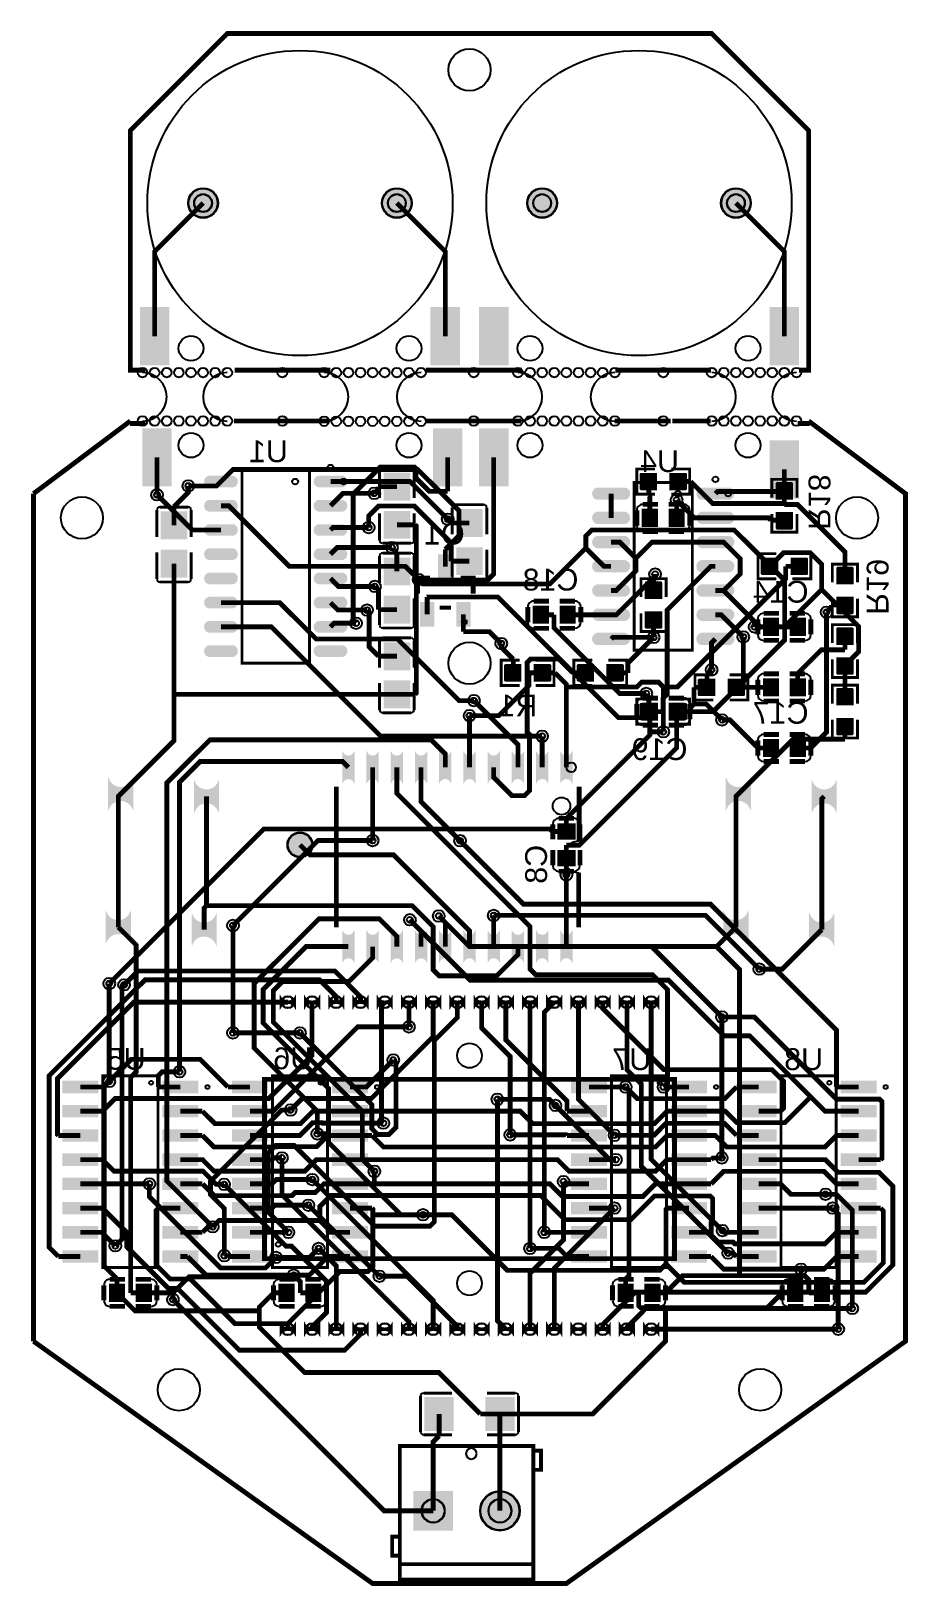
# Model space of a CAD drawing. Header units: millimetres. Extents: x 12.6 to 58.5, y -43.3 to 38.2.
import ezdxf

# ---------------------------------------------------------------- set-up
doc = ezdxf.new("R2010")
doc.units = ezdxf.units.MM
for name, color, linetype, true_color in [('BoardOutLine', 7, 'Continuous', 0xff00ff), ('BottomLayer', 7, 'Continuous', 0x0000ff), ('BottomPasteMaskLayer', 7, 'Continuous', 0x800000), ('BottomSilkLayer', 7, 'Continuous', 0x66cc33), ('BottomSolderMaskLayer', 7, 'Continuous', 0xaa00ff), ('Document', 7, 'Continuous', 0xffffff), ('Hole', 7, 'Continuous', 0x222222), ('Multi-Layer', 7, 'Continuous', 0xc0c0c0), ('TopLayer', 7, 'Continuous', 0xff0000), ('TopPasteMaskLayer', 7, 'Continuous', 0x808080), ('TopSilkLayer', 7, 'Continuous', 0xffcc00), ('TopSolderMaskLayer', 7, 'Continuous', 0x800080)]:
    doc.layers.add(name, color=color, linetype=linetype, true_color=true_color)
doc.styles.get("Standard").update_dxf_attribs({"font": 'arial.ttf'})

msp = doc.modelspace()

# ---------------------------------------------------------------- texts
at = {"layer": 'BottomSilkLayer', "text_generation_flag": 2}
for s, p in [('U1', (26.035, 15.621)), ('U4', (46.544, 15.104)), ('Q1', (35.306, 11.303)), ('C18', (41.275, 8.89)), ('C14', (53.34, 8.255)), ('R1', (39.116, 2.286)), ('C17', (53.34, 1.905)), ('C19', (46.99, 0)), ('U5', (18.579, -16.24)), ('U6', (27.315, -16.213)), ('U7', (45.085, -16.256)), ('U8', (54.102, -16.256))]:
    msp.add_text(s, height=1.143, dxfattribs=at).set_placement(p)
for s, rotation, p in [('R18', 270, (53.34, 12.065)), ('R19', 270, (56.388, 7.62)), ('C8', 90, (39.624, -4.445))]:
    msp.add_text(s, height=1.143, rotation=rotation, dxfattribs=at).set_placement(p)

# ---------------------------------------------------------------- hatches: boundary and pattern name
at = {"layer": 'BottomLayer'}
for points in [[(21.935, 14.325, -0.785398), (21.935, 14.885), (23.12, 14.885, -0.785398), (23.12, 14.325)], [(27.68, 14.325, -0.785398), (27.68, 14.885), (28.865, 14.885, -0.785398), (28.865, 14.325)], [(42.3, 13.673, -0.785398), (42.3, 14.268), (43.673, 14.268, -0.785398), (43.673, 13.673)], [(47.768, 13.673, -0.785398), (47.768, 14.268), (49.14, 14.268, -0.785398), (49.14, 13.673)], [(51.638, 13.685), (52.502, 13.685), (52.502, 14.492), (51.638, 14.492)], [(21.935, 13.055, -0.785398), (21.935, 13.615), (23.12, 13.615, -0.785398), (23.12, 13.055)], [(27.68, 13.055, -0.785398), (27.68, 13.615), (28.865, 13.615, -0.785398), (28.865, 13.055)], [(21.935, 11.785, -0.785398), (21.935, 12.345), (23.12, 12.345, -0.785398), (23.12, 11.785)], [(27.68, 11.785, -0.785398), (27.68, 12.345), (28.865, 12.345, -0.785398), (28.865, 11.785)], [(42.3, 12.403, -0.785398), (42.3, 12.998), (43.673, 12.998, -0.785398), (43.673, 12.403)], [(47.768, 12.403, -0.785398), (47.768, 12.998), (49.14, 12.998, -0.785398), (49.14, 12.403)], [(51.638, 12.985), (52.502, 12.985), (52.502, 12.179), (51.638, 12.179)], [(42.3, 11.133, -0.785398), (42.3, 11.728), (43.673, 11.728, -0.785398), (43.673, 11.133)], [(47.768, 11.133, -0.785398), (47.768, 11.728), (49.14, 11.728, -0.785398), (49.14, 11.133)], [(21.935, 10.515, -0.785398), (21.935, 11.075), (23.12, 11.075, -0.785398), (23.12, 10.515)], [(27.68, 10.515, -0.785398), (27.68, 11.075), (28.865, 11.075, -0.785398), (28.865, 10.515)], [(33.94, 9.515), (34.64, 9.515), (34.64, 10.765), (33.94, 10.765)], [(21.935, 9.245, -0.785398), (21.935, 9.805), (23.12, 9.805, -0.785398), (23.12, 9.245)], [(27.68, 9.245, -0.785398), (27.68, 9.805), (28.865, 9.805, -0.785398), (28.865, 9.245)], [(42.3, 9.863, -0.785398), (42.3, 10.458), (43.673, 10.458, -0.785398), (43.673, 9.863)], [(47.768, 9.863, -0.785398), (47.768, 10.458), (49.14, 10.458, -0.785398), (49.14, 9.863)], [(54.813, 9.24), (55.677, 9.24), (55.677, 10.047), (54.813, 10.047)], [(42.3, 8.593, -0.785398), (42.3, 9.188), (43.673, 9.188, -0.785398), (43.673, 8.593)], [(47.768, 8.593, -0.785398), (47.768, 9.188), (49.14, 9.188, -0.785398), (49.14, 8.593)], [(21.935, 7.975, -0.785398), (21.935, 8.535), (23.12, 8.535, -0.785398), (23.12, 7.975)], [(27.68, 7.975, -0.785398), (27.68, 8.535), (28.865, 8.535, -0.785398), (28.865, 7.975)], [(32.99, 7.015), (33.69, 7.015), (33.69, 8.265), (32.99, 8.265)], [(34.89, 7.015), (35.59, 7.015), (35.59, 8.265), (34.89, 8.265)], [(54.813, 8.54), (55.677, 8.54), (55.677, 7.734), (54.813, 7.734)], [(39.705, 8.07), (38.905, 8.07), (38.905, 7.17), (39.705, 7.17)], [(41.105, 8.07), (40.305, 8.07), (40.305, 7.17), (41.105, 7.17)], [(42.3, 7.323, -0.785398), (42.3, 7.918), (43.673, 7.918, -0.785398), (43.673, 7.323)], [(47.768, 7.323, -0.785398), (47.768, 7.918), (49.14, 7.918, -0.785398), (49.14, 7.323)], [(51.77, 7.435), (50.97, 7.435), (50.97, 6.535), (51.77, 6.535)], [(53.17, 7.435), (52.37, 7.435), (52.37, 6.535), (53.17, 6.535)], [(21.935, 6.705, -0.785398), (21.935, 7.265), (23.12, 7.265, -0.785398), (23.12, 6.705)], [(27.68, 6.705, -0.785398), (27.68, 7.265), (28.865, 7.265, -0.785398), (28.865, 6.705)], [(42.3, 6.053, -0.785398), (42.3, 6.648), (43.673, 6.648, -0.785398), (43.673, 6.053)], [(47.768, 6.053, -0.785398), (47.768, 6.648), (49.14, 6.648, -0.785398), (49.14, 6.053)], [(21.935, 5.435, -0.785398), (21.935, 5.995), (23.12, 5.995, -0.785398), (23.12, 5.435)], [(27.68, 5.435, -0.785398), (27.68, 5.995), (28.865, 5.995, -0.785398), (28.865, 5.435)], [(38.258, 4.14), (38.258, 5.004), (37.452, 5.004), (37.452, 4.14)], [(38.958, 4.14), (38.958, 5.004), (39.765, 5.004), (39.765, 4.14)], [(45.42, 2.99), (44.62, 2.99), (44.62, 2.09), (45.42, 2.09)], [(46.82, 2.99), (46.02, 2.99), (46.02, 2.09), (46.82, 2.09)], [(51.77, 1.085), (50.97, 1.085), (50.97, 0.185), (51.77, 0.185)], [(53.17, 1.085), (52.37, 1.085), (52.37, 0.185), (53.17, 0.185)], [(40.19, -3.345), (40.19, -4.145), (41.09, -4.145), (41.09, -3.345)], [(40.19, -4.745), (40.19, -5.545), (41.09, -5.545), (41.09, -4.745)], [(14.285, -16.826), (14.285, -17.464), (16.03, -17.464), (16.03, -16.826)], [(19.53, -16.826), (19.53, -17.464), (21.275, -17.464), (21.275, -16.826)], [(23.175, -16.826), (23.175, -17.464), (24.92, -17.464), (24.92, -16.826)], [(28.42, -16.826), (28.42, -17.464), (30.165, -17.464), (30.165, -16.826)], [(40.955, -16.826), (40.955, -17.464), (42.7, -17.464), (42.7, -16.826)], [(46.2, -16.826), (46.2, -17.464), (47.945, -17.464), (47.945, -16.826)], [(49.845, -16.826), (49.845, -17.464), (51.59, -17.464), (51.59, -16.826)], [(55.09, -16.826), (55.09, -17.464), (56.835, -17.464), (56.835, -16.826)], [(14.285, -18.096), (14.285, -18.734), (16.03, -18.734), (16.03, -18.096)], [(19.53, -18.096), (19.53, -18.734), (21.275, -18.734), (21.275, -18.096)], [(23.175, -18.096), (23.175, -18.734), (24.92, -18.734), (24.92, -18.096)], [(28.42, -18.096), (28.42, -18.734), (30.165, -18.734), (30.165, -18.096)], [(40.955, -18.096), (40.955, -18.734), (42.7, -18.734), (42.7, -18.096)], [(46.2, -18.096), (46.2, -18.734), (47.945, -18.734), (47.945, -18.096)], [(49.845, -18.096), (49.845, -18.734), (51.59, -18.734), (51.59, -18.096)], [(55.09, -18.096), (55.09, -18.734), (56.835, -18.734), (56.835, -18.096)], [(14.285, -19.366), (14.285, -20.004), (16.03, -20.004), (16.03, -19.366)], [(19.53, -19.366), (19.53, -20.004), (21.275, -20.004), (21.275, -19.366)], [(23.175, -19.366), (23.175, -20.004), (24.92, -20.004), (24.92, -19.366)], [(28.42, -19.366), (28.42, -20.004), (30.165, -20.004), (30.165, -19.366)], [(40.955, -19.366), (40.955, -20.004), (42.7, -20.004), (42.7, -19.366)], [(46.2, -19.366), (46.2, -20.004), (47.945, -20.004), (47.945, -19.366)], [(49.845, -19.366), (49.845, -20.004), (51.59, -20.004), (51.59, -19.366)], [(55.09, -19.366), (55.09, -20.004), (56.835, -20.004), (56.835, -19.366)], [(14.285, -20.636), (14.285, -21.274), (16.03, -21.274), (16.03, -20.636)], [(19.53, -20.636), (19.53, -21.274), (21.275, -21.274), (21.275, -20.636)], [(23.175, -20.636), (23.175, -21.274), (24.92, -21.274), (24.92, -20.636)], [(28.42, -20.636), (28.42, -21.274), (30.165, -21.274), (30.165, -20.636)], [(40.955, -20.636), (40.955, -21.274), (42.7, -21.274), (42.7, -20.636)], [(46.2, -20.636), (46.2, -21.274), (47.945, -21.274), (47.945, -20.636)], [(49.845, -20.636), (49.845, -21.274), (51.59, -21.274), (51.59, -20.636)], [(55.09, -20.636), (55.09, -21.274), (56.835, -21.274), (56.835, -20.636)], [(14.285, -21.906), (14.285, -22.544), (16.03, -22.544), (16.03, -21.906)], [(19.53, -21.906), (19.53, -22.544), (21.275, -22.544), (21.275, -21.906)], [(23.175, -21.906), (23.175, -22.544), (24.92, -22.544), (24.92, -21.906)], [(28.42, -21.906), (28.42, -22.544), (30.165, -22.544), (30.165, -21.906)], [(40.955, -21.906), (40.955, -22.544), (42.7, -22.544), (42.7, -21.906)], [(46.2, -21.906), (46.2, -22.544), (47.945, -22.544), (47.945, -21.906)], [(49.845, -21.906), (49.845, -22.544), (51.59, -22.544), (51.59, -21.906)], [(55.09, -21.906), (55.09, -22.544), (56.835, -22.544), (56.835, -21.906)], [(14.285, -23.176), (14.285, -23.814), (16.03, -23.814), (16.03, -23.176)], [(19.53, -23.176), (19.53, -23.814), (21.275, -23.814), (21.275, -23.176)], [(23.175, -23.176), (23.175, -23.814), (24.92, -23.814), (24.92, -23.176)], [(28.42, -23.176), (28.42, -23.814), (30.165, -23.814), (30.165, -23.176)], [(40.955, -23.176), (40.955, -23.814), (42.7, -23.814), (42.7, -23.176)], [(46.2, -23.176), (46.2, -23.814), (47.945, -23.814), (47.945, -23.176)], [(49.845, -23.176), (49.845, -23.814), (51.59, -23.814), (51.59, -23.176)], [(55.09, -23.176), (55.09, -23.814), (56.835, -23.814), (56.835, -23.176)], [(14.285, -24.446), (14.285, -25.084), (16.03, -25.084), (16.03, -24.446)], [(19.53, -24.446), (19.53, -25.084), (21.275, -25.084), (21.275, -24.446)], [(23.175, -24.446), (23.175, -25.084), (24.92, -25.084), (24.92, -24.446)], [(28.42, -24.446), (28.42, -25.084), (30.165, -25.084), (30.165, -24.446)], [(40.955, -24.446), (40.955, -25.084), (42.7, -25.084), (42.7, -24.446)], [(46.2, -24.446), (46.2, -25.084), (47.945, -25.084), (47.945, -24.446)], [(49.845, -24.446), (49.845, -25.084), (51.59, -25.084), (51.59, -24.446)], [(55.09, -24.446), (55.09, -25.084), (56.835, -25.084), (56.835, -24.446)], [(14.285, -25.716), (14.285, -26.354), (16.03, -26.354), (16.03, -25.716)], [(19.53, -25.716), (19.53, -26.354), (21.275, -26.354), (21.275, -25.716)], [(23.175, -25.716), (23.175, -26.354), (24.92, -26.354), (24.92, -25.716)], [(28.42, -25.716), (28.42, -26.354), (30.165, -26.354), (30.165, -25.716)], [(40.955, -25.716), (40.955, -26.354), (42.7, -26.354), (42.7, -25.716)], [(46.2, -25.716), (46.2, -26.354), (47.945, -26.354), (47.945, -25.716)], [(49.845, -25.716), (49.845, -26.354), (51.59, -26.354), (51.59, -25.716)], [(55.09, -25.716), (55.09, -26.354), (56.835, -26.354), (56.835, -25.716)]]:
    msp.add_hatch(color=256, dxfattribs=at).paths.add_polyline_path(points)
at = {"layer": 'BottomPasteMaskLayer'}
for points in [[(21.935, 14.325, -0.785398), (21.935, 14.885), (23.12, 14.885, -0.785398), (23.12, 14.325)], [(27.68, 14.325, -0.785398), (27.68, 14.885), (28.865, 14.885, -0.785398), (28.865, 14.325)], [(42.3, 13.673, -0.785398), (42.3, 14.268), (43.673, 14.268, -0.785398), (43.673, 13.673)], [(47.768, 13.673, -0.785398), (47.768, 14.268), (49.14, 14.268, -0.785398), (49.14, 13.673)], [(52.52, 14.53), (52.52, 13.73), (52.47, 13.68), (52.242, 13.68), (52.242, 14.05), (51.912, 14.05), (51.912, 13.68), (51.67, 13.68), (51.62, 13.73), (51.62, 14.53), (51.67, 14.58), (52.47, 14.58)], [(21.935, 13.055, -0.785398), (21.935, 13.615), (23.12, 13.615, -0.785398), (23.12, 13.055)], [(27.68, 13.055, -0.785398), (27.68, 13.615), (28.865, 13.615, -0.785398), (28.865, 13.055)], [(21.935, 11.785, -0.785398), (21.935, 12.345), (23.12, 12.345, -0.785398), (23.12, 11.785)], [(27.68, 11.785, -0.785398), (27.68, 12.345), (28.865, 12.345, -0.785398), (28.865, 11.785)], [(42.3, 12.403, -0.785398), (42.3, 12.998), (43.673, 12.998, -0.785398), (43.673, 12.403)], [(47.768, 12.403, -0.785398), (47.768, 12.998), (49.14, 12.998, -0.785398), (49.14, 12.403)], [(51.62, 12.14), (51.62, 12.94), (51.67, 12.99), (51.898, 12.99), (51.898, 12.62), (52.228, 12.62), (52.228, 12.99), (52.47, 12.99), (52.52, 12.94), (52.52, 12.14), (52.47, 12.09), (51.67, 12.09)], [(42.3, 11.133, -0.785398), (42.3, 11.728), (43.673, 11.728, -0.785398), (43.673, 11.133)], [(47.768, 11.133, -0.785398), (47.768, 11.728), (49.14, 11.728, -0.785398), (49.14, 11.133)], [(21.935, 10.515, -0.785398), (21.935, 11.075), (23.12, 11.075, -0.785398), (23.12, 10.515)], [(27.68, 10.515, -0.785398), (27.68, 11.075), (28.865, 11.075, -0.785398), (28.865, 10.515)], [(33.94, 9.515), (34.64, 9.515), (34.64, 10.765), (33.94, 10.765)], [(21.935, 9.245, -0.785398), (21.935, 9.805), (23.12, 9.805, -0.785398), (23.12, 9.245)], [(27.68, 9.245, -0.785398), (27.68, 9.805), (28.865, 9.805, -0.785398), (28.865, 9.245)], [(42.3, 9.863, -0.785398), (42.3, 10.458), (43.673, 10.458, -0.785398), (43.673, 9.863)], [(47.768, 9.863, -0.785398), (47.768, 10.458), (49.14, 10.458, -0.785398), (49.14, 9.863)], [(55.695, 10.085), (55.695, 9.285), (55.645, 9.235), (55.417, 9.235), (55.417, 9.605), (55.087, 9.605), (55.087, 9.235), (54.845, 9.235), (54.795, 9.285), (54.795, 10.085), (54.845, 10.135), (55.645, 10.135)], [(42.3, 8.593, -0.785398), (42.3, 9.188), (43.673, 9.188, -0.785398), (43.673, 8.593)], [(47.768, 8.593, -0.785398), (47.768, 9.188), (49.14, 9.188, -0.785398), (49.14, 8.593)], [(21.935, 7.975, -0.785398), (21.935, 8.535), (23.12, 8.535, -0.785398), (23.12, 7.975)], [(27.68, 7.975, -0.785398), (27.68, 8.535), (28.865, 8.535, -0.785398), (28.865, 7.975)], [(32.99, 7.015), (33.69, 7.015), (33.69, 8.265), (32.99, 8.265)], [(34.89, 7.015), (35.59, 7.015), (35.59, 8.265), (34.89, 8.265)], [(54.795, 7.695), (54.795, 8.495), (54.845, 8.545), (55.073, 8.545), (55.073, 8.175), (55.403, 8.175), (55.403, 8.545), (55.645, 8.545), (55.695, 8.495), (55.695, 7.695), (55.645, 7.645), (54.845, 7.645)], [(39.705, 8.07), (38.905, 8.07), (38.905, 7.17), (39.705, 7.17)], [(41.105, 8.07), (40.305, 8.07), (40.305, 7.17), (41.105, 7.17)], [(42.3, 7.323, -0.785398), (42.3, 7.918), (43.673, 7.918, -0.785398), (43.673, 7.323)], [(47.768, 7.323, -0.785398), (47.768, 7.918), (49.14, 7.918, -0.785398), (49.14, 7.323)], [(51.77, 7.435), (50.97, 7.435), (50.97, 6.535), (51.77, 6.535)], [(53.17, 7.435), (52.37, 7.435), (52.37, 6.535), (53.17, 6.535)], [(21.935, 6.705, -0.785398), (21.935, 7.265), (23.12, 7.265, -0.785398), (23.12, 6.705)], [(27.68, 6.705, -0.785398), (27.68, 7.265), (28.865, 7.265, -0.785398), (28.865, 6.705)], [(42.3, 6.053, -0.785398), (42.3, 6.648), (43.673, 6.648, -0.785398), (43.673, 6.053)], [(47.768, 6.053, -0.785398), (47.768, 6.648), (49.14, 6.648, -0.785398), (49.14, 6.053)], [(21.935, 5.435, -0.785398), (21.935, 5.995), (23.12, 5.995, -0.785398), (23.12, 5.435)], [(27.68, 5.435, -0.785398), (27.68, 5.995), (28.865, 5.995, -0.785398), (28.865, 5.435)], [(37.413, 5.022), (38.213, 5.022), (38.263, 4.972), (38.263, 4.744), (37.893, 4.744), (37.893, 4.414), (38.263, 4.414), (38.263, 4.172), (38.213, 4.122), (37.413, 4.122), (37.363, 4.172), (37.363, 4.972)], [(39.803, 4.122), (39.003, 4.122), (38.953, 4.172), (38.953, 4.4), (39.323, 4.4), (39.323, 4.73), (38.953, 4.73), (38.953, 4.972), (39.003, 5.022), (39.803, 5.022), (39.853, 4.972), (39.853, 4.172)], [(45.42, 2.99), (44.62, 2.99), (44.62, 2.09), (45.42, 2.09)], [(46.82, 2.99), (46.02, 2.99), (46.02, 2.09), (46.82, 2.09)], [(51.77, 1.085), (50.97, 1.085), (50.97, 0.185), (51.77, 0.185)], [(53.17, 1.085), (52.37, 1.085), (52.37, 0.185), (53.17, 0.185)], [(40.19, -3.345), (40.19, -4.145), (41.09, -4.145), (41.09, -3.345)], [(40.19, -4.745), (40.19, -5.545), (41.09, -5.545), (41.09, -4.745)], [(14.285, -16.826), (14.285, -17.464), (16.03, -17.464), (16.03, -16.826)], [(19.53, -16.826), (19.53, -17.464), (21.275, -17.464), (21.275, -16.826)], [(23.175, -16.826), (23.175, -17.464), (24.92, -17.464), (24.92, -16.826)], [(28.42, -16.826), (28.42, -17.464), (30.165, -17.464), (30.165, -16.826)], [(40.955, -16.826), (40.955, -17.464), (42.7, -17.464), (42.7, -16.826)], [(46.2, -16.826), (46.2, -17.464), (47.945, -17.464), (47.945, -16.826)], [(49.845, -16.826), (49.845, -17.464), (51.59, -17.464), (51.59, -16.826)], [(55.09, -16.826), (55.09, -17.464), (56.835, -17.464), (56.835, -16.826)], [(14.285, -18.096), (14.285, -18.734), (16.03, -18.734), (16.03, -18.096)], [(19.53, -18.096), (19.53, -18.734), (21.275, -18.734), (21.275, -18.096)], [(23.175, -18.096), (23.175, -18.734), (24.92, -18.734), (24.92, -18.096)], [(28.42, -18.096), (28.42, -18.734), (30.165, -18.734), (30.165, -18.096)], [(40.955, -18.096), (40.955, -18.734), (42.7, -18.734), (42.7, -18.096)], [(46.2, -18.096), (46.2, -18.734), (47.945, -18.734), (47.945, -18.096)], [(49.845, -18.096), (49.845, -18.734), (51.59, -18.734), (51.59, -18.096)], [(55.09, -18.096), (55.09, -18.734), (56.835, -18.734), (56.835, -18.096)], [(14.285, -19.366), (14.285, -20.004), (16.03, -20.004), (16.03, -19.366)], [(19.53, -19.366), (19.53, -20.004), (21.275, -20.004), (21.275, -19.366)], [(23.175, -19.366), (23.175, -20.004), (24.92, -20.004), (24.92, -19.366)], [(28.42, -19.366), (28.42, -20.004), (30.165, -20.004), (30.165, -19.366)], [(40.955, -19.366), (40.955, -20.004), (42.7, -20.004), (42.7, -19.366)], [(46.2, -19.366), (46.2, -20.004), (47.945, -20.004), (47.945, -19.366)], [(49.845, -19.366), (49.845, -20.004), (51.59, -20.004), (51.59, -19.366)], [(55.09, -19.366), (55.09, -20.004), (56.835, -20.004), (56.835, -19.366)], [(14.285, -20.636), (14.285, -21.274), (16.03, -21.274), (16.03, -20.636)], [(19.53, -20.636), (19.53, -21.274), (21.275, -21.274), (21.275, -20.636)], [(23.175, -20.636), (23.175, -21.274), (24.92, -21.274), (24.92, -20.636)], [(28.42, -20.636), (28.42, -21.274), (30.165, -21.274), (30.165, -20.636)], [(40.955, -20.636), (40.955, -21.274), (42.7, -21.274), (42.7, -20.636)], [(46.2, -20.636), (46.2, -21.274), (47.945, -21.274), (47.945, -20.636)], [(49.845, -20.636), (49.845, -21.274), (51.59, -21.274), (51.59, -20.636)], [(55.09, -20.636), (55.09, -21.274), (56.835, -21.274), (56.835, -20.636)], [(14.285, -21.906), (14.285, -22.544), (16.03, -22.544), (16.03, -21.906)], [(19.53, -21.906), (19.53, -22.544), (21.275, -22.544), (21.275, -21.906)], [(23.175, -21.906), (23.175, -22.544), (24.92, -22.544), (24.92, -21.906)], [(28.42, -21.906), (28.42, -22.544), (30.165, -22.544), (30.165, -21.906)], [(40.955, -21.906), (40.955, -22.544), (42.7, -22.544), (42.7, -21.906)], [(46.2, -21.906), (46.2, -22.544), (47.945, -22.544), (47.945, -21.906)], [(49.845, -21.906), (49.845, -22.544), (51.59, -22.544), (51.59, -21.906)], [(55.09, -21.906), (55.09, -22.544), (56.835, -22.544), (56.835, -21.906)], [(14.285, -23.176), (14.285, -23.814), (16.03, -23.814), (16.03, -23.176)], [(19.53, -23.176), (19.53, -23.814), (21.275, -23.814), (21.275, -23.176)], [(23.175, -23.176), (23.175, -23.814), (24.92, -23.814), (24.92, -23.176)], [(28.42, -23.176), (28.42, -23.814), (30.165, -23.814), (30.165, -23.176)], [(40.955, -23.176), (40.955, -23.814), (42.7, -23.814), (42.7, -23.176)], [(46.2, -23.176), (46.2, -23.814), (47.945, -23.814), (47.945, -23.176)], [(49.845, -23.176), (49.845, -23.814), (51.59, -23.814), (51.59, -23.176)], [(55.09, -23.176), (55.09, -23.814), (56.835, -23.814), (56.835, -23.176)], [(14.285, -24.446), (14.285, -25.084), (16.03, -25.084), (16.03, -24.446)], [(19.53, -24.446), (19.53, -25.084), (21.275, -25.084), (21.275, -24.446)], [(23.175, -24.446), (23.175, -25.084), (24.92, -25.084), (24.92, -24.446)], [(28.42, -24.446), (28.42, -25.084), (30.165, -25.084), (30.165, -24.446)], [(40.955, -24.446), (40.955, -25.084), (42.7, -25.084), (42.7, -24.446)], [(46.2, -24.446), (46.2, -25.084), (47.945, -25.084), (47.945, -24.446)], [(49.845, -24.446), (49.845, -25.084), (51.59, -25.084), (51.59, -24.446)], [(55.09, -24.446), (55.09, -25.084), (56.835, -25.084), (56.835, -24.446)], [(14.285, -25.716), (14.285, -26.354), (16.03, -26.354), (16.03, -25.716)], [(19.53, -25.716), (19.53, -26.354), (21.275, -26.354), (21.275, -25.716)], [(23.175, -25.716), (23.175, -26.354), (24.92, -26.354), (24.92, -25.716)], [(28.42, -25.716), (28.42, -26.354), (30.165, -26.354), (30.165, -25.716)], [(40.955, -25.716), (40.955, -26.354), (42.7, -26.354), (42.7, -25.716)], [(46.2, -25.716), (46.2, -26.354), (47.945, -26.354), (47.945, -25.716)], [(49.845, -25.716), (49.845, -26.354), (51.59, -26.354), (51.59, -25.716)], [(55.09, -25.716), (55.09, -26.354), (56.835, -26.354), (56.835, -25.716)]]:
    msp.add_hatch(color=256, dxfattribs=at).paths.add_polyline_path(points)
at = {"layer": 'BottomSolderMaskLayer'}
for points in [[(20.803, 29.21, 1), (22.377, 29.21, 1)], [(30.963, 29.21, 1), (32.537, 29.21, 1)], [(38.583, 29.21, 1), (40.157, 29.21, 1)], [(48.743, 29.21, 1), (50.318, 29.21, 1)], [(21.881, 14.3, -0.785398), (21.881, 14.91), (23.174, 14.91, -0.785398), (23.174, 14.3)], [(27.626, 14.3, -0.785398), (27.626, 14.91), (28.919, 14.91, -0.785398), (28.919, 14.3)], [(42.241, 13.647, -0.785398), (42.241, 14.293), (43.731, 14.293, -0.785398), (43.731, 13.647)], [(47.709, 13.647, -0.785398), (47.709, 14.293), (49.199, 14.293, -0.785398), (49.199, 13.647)], [(51.611, 13.661), (52.529, 13.661), (52.529, 14.515), (51.611, 14.515)], [(21.881, 13.03, -0.785398), (21.881, 13.64), (23.174, 13.64, -0.785398), (23.174, 13.03)], [(27.626, 13.03, -0.785398), (27.626, 13.64), (28.919, 13.64, -0.785398), (28.919, 13.03)], [(21.881, 11.76, -0.785398), (21.881, 12.37), (23.174, 12.37, -0.785398), (23.174, 11.76)], [(27.626, 11.76, -0.785398), (27.626, 12.37), (28.919, 12.37, -0.785398), (28.919, 11.76)], [(42.241, 12.377, -0.785398), (42.241, 13.023), (43.731, 13.023, -0.785398), (43.731, 12.377)], [(47.709, 12.377, -0.785398), (47.709, 13.023), (49.199, 13.023, -0.785398), (49.199, 12.377)], [(51.611, 13.009), (52.529, 13.009), (52.529, 12.155), (51.611, 12.155)], [(42.241, 11.107, -0.785398), (42.241, 11.753), (43.731, 11.753, -0.785398), (43.731, 11.107)], [(47.709, 11.107, -0.785398), (47.709, 11.753), (49.199, 11.753, -0.785398), (49.199, 11.107)], [(21.881, 10.49, -0.785398), (21.881, 11.1), (23.174, 11.1, -0.785398), (23.174, 10.49)], [(27.626, 10.49, -0.785398), (27.626, 11.1), (28.919, 11.1, -0.785398), (28.919, 10.49)], [(33.915, 9.489), (34.665, 9.489), (34.665, 10.79), (33.915, 10.79)], [(21.881, 9.22, -0.785398), (21.881, 9.83), (23.174, 9.83, -0.785398), (23.174, 9.22)], [(27.626, 9.22, -0.785398), (27.626, 9.83), (28.919, 9.83, -0.785398), (28.919, 9.22)], [(42.241, 9.837, -0.785398), (42.241, 10.483), (43.731, 10.483, -0.785398), (43.731, 9.837)], [(47.709, 9.837, -0.785398), (47.709, 10.483), (49.199, 10.483, -0.785398), (49.199, 9.837)], [(54.786, 9.216), (55.704, 9.216), (55.704, 10.07), (54.786, 10.07)], [(42.241, 8.567, -0.785398), (42.241, 9.213), (43.731, 9.213, -0.785398), (43.731, 8.567)], [(47.709, 8.567, -0.785398), (47.709, 9.213), (49.199, 9.213, -0.785398), (49.199, 8.567)], [(21.881, 7.95, -0.785398), (21.881, 8.56), (23.174, 8.56, -0.785398), (23.174, 7.95)], [(27.626, 7.95, -0.785398), (27.626, 8.56), (28.919, 8.56, -0.785398), (28.919, 7.95)], [(32.965, 6.99), (33.716, 6.99), (33.716, 8.291), (32.965, 8.291)], [(34.865, 6.99), (35.615, 6.99), (35.615, 8.291), (34.865, 8.291)], [(54.786, 8.564), (55.704, 8.564), (55.704, 7.71), (54.786, 7.71)], [(39.73, 8.095), (38.88, 8.095), (38.88, 7.145), (39.73, 7.145)], [(41.13, 8.095), (40.28, 8.095), (40.28, 7.145), (41.13, 7.145)], [(42.241, 7.297, -0.785398), (42.241, 7.943), (43.731, 7.943, -0.785398), (43.731, 7.297)], [(47.709, 7.297, -0.785398), (47.709, 7.943), (49.199, 7.943, -0.785398), (49.199, 7.297)], [(51.796, 7.46), (50.945, 7.46), (50.945, 6.51), (51.796, 6.51)], [(53.196, 7.46), (52.345, 7.46), (52.345, 6.51), (53.196, 6.51)], [(21.881, 6.68, -0.785398), (21.881, 7.29), (23.174, 7.29, -0.785398), (23.174, 6.68)], [(27.626, 6.68, -0.785398), (27.626, 7.29), (28.919, 7.29, -0.785398), (28.919, 6.68)], [(42.241, 6.027, -0.785398), (42.241, 6.673), (43.731, 6.673, -0.785398), (43.731, 6.027)], [(47.709, 6.027, -0.785398), (47.709, 6.673), (49.199, 6.673, -0.785398), (49.199, 6.027)], [(21.881, 5.41, -0.785398), (21.881, 6.02), (23.174, 6.02, -0.785398), (23.174, 5.41)], [(27.626, 5.41, -0.785398), (27.626, 6.02), (28.919, 6.02, -0.785398), (28.919, 5.41)], [(38.283, 4.115), (38.283, 5.029), (37.426, 5.029), (37.426, 4.115)], [(38.933, 4.115), (38.933, 5.029), (39.79, 5.029), (39.79, 4.115)], [(45.445, 3.015), (44.595, 3.015), (44.595, 2.065), (45.445, 2.065)], [(46.845, 3.015), (45.995, 3.015), (45.995, 2.065), (46.845, 2.065)], [(51.796, 1.11), (50.945, 1.11), (50.945, 0.16), (51.796, 0.16)], [(53.196, 1.11), (52.345, 1.11), (52.345, 0.16), (53.196, 0.16)], [(40.161, -3.322), (40.161, -4.168), (41.119, -4.168), (41.119, -3.322)], [(40.161, -4.722), (40.161, -5.568), (41.119, -5.568), (41.119, -4.722)], [(26.46, -12.287, -0.785398), (25.61, -12.287), (25.61, -13.113, -0.785398), (26.46, -13.113)], [(27.73, -12.287, -0.785398), (26.88, -12.287), (26.88, -13.113, -0.785398), (27.73, -13.113)], [(29, -12.287, -0.785398), (28.15, -12.287), (28.15, -13.113, -0.785398), (29, -13.113)], [(30.27, -12.287, -0.785398), (29.42, -12.287), (29.42, -13.113, -0.785398), (30.27, -13.113)], [(31.54, -12.287, -0.785398), (30.69, -12.287), (30.69, -13.113, -0.785398), (31.54, -13.113)], [(32.81, -12.287, -0.785398), (31.96, -12.287), (31.96, -13.113, -0.785398), (32.81, -13.113)], [(34.08, -12.287, -0.785398), (33.23, -12.287), (33.23, -13.113, -0.785398), (34.08, -13.113)], [(35.35, -12.287, -0.785398), (34.5, -12.287), (34.5, -13.113, -0.785398), (35.35, -13.113)], [(36.62, -12.287, -0.785398), (35.77, -12.287), (35.77, -13.113, -0.785398), (36.62, -13.113)], [(37.89, -12.287, -0.785398), (37.04, -12.287), (37.04, -13.113, -0.785398), (37.89, -13.113)], [(39.16, -12.287, -0.785398), (38.31, -12.287), (38.31, -13.113, -0.785398), (39.16, -13.113)], [(40.43, -12.287, -0.785398), (39.58, -12.287), (39.58, -13.113, -0.785398), (40.43, -13.113)], [(41.7, -12.287, -0.785398), (40.85, -12.287), (40.85, -13.113, -0.785398), (41.7, -13.113)], [(42.97, -12.287, -0.785398), (42.12, -12.287), (42.12, -13.113, -0.785398), (42.97, -13.113)], [(44.24, -12.287, -0.785398), (43.39, -12.287), (43.39, -13.113, -0.785398), (44.24, -13.113)], [(45.51, -12.287, -0.785398), (44.66, -12.287), (44.66, -13.113, -0.785398), (45.51, -13.113)], [(14.216, -16.817), (14.216, -17.473), (16.099, -17.473), (16.099, -16.817)], [(19.461, -16.817), (19.461, -17.473), (21.345, -17.473), (21.345, -16.817)], [(23.106, -16.817), (23.106, -17.473), (24.989, -17.473), (24.989, -16.817)], [(28.351, -16.817), (28.351, -17.473), (30.235, -17.473), (30.235, -16.817)], [(40.886, -16.817), (40.886, -17.473), (42.769, -17.473), (42.769, -16.817)], [(46.131, -16.817), (46.131, -17.473), (48.015, -17.473), (48.015, -16.817)], [(49.776, -16.817), (49.776, -17.473), (51.66, -17.473), (51.66, -16.817)], [(55.021, -16.817), (55.021, -17.473), (56.905, -17.473), (56.905, -16.817)], [(14.216, -18.087), (14.216, -18.743), (16.099, -18.743), (16.099, -18.087)], [(19.461, -18.087), (19.461, -18.743), (21.345, -18.743), (21.345, -18.087)], [(23.106, -18.087), (23.106, -18.743), (24.989, -18.743), (24.989, -18.087)], [(28.351, -18.087), (28.351, -18.743), (30.235, -18.743), (30.235, -18.087)], [(40.886, -18.087), (40.886, -18.743), (42.769, -18.743), (42.769, -18.087)], [(46.131, -18.087), (46.131, -18.743), (48.015, -18.743), (48.015, -18.087)], [(49.776, -18.087), (49.776, -18.743), (51.66, -18.743), (51.66, -18.087)], [(55.021, -18.087), (55.021, -18.743), (56.905, -18.743), (56.905, -18.087)], [(14.216, -19.357), (14.216, -20.013), (16.099, -20.013), (16.099, -19.357)], [(19.461, -19.357), (19.461, -20.013), (21.345, -20.013), (21.345, -19.357)], [(23.106, -19.357), (23.106, -20.013), (24.989, -20.013), (24.989, -19.357)], [(28.351, -19.357), (28.351, -20.013), (30.235, -20.013), (30.235, -19.357)], [(40.886, -19.357), (40.886, -20.013), (42.769, -20.013), (42.769, -19.357)], [(46.131, -19.357), (46.131, -20.013), (48.015, -20.013), (48.015, -19.357)], [(49.776, -19.357), (49.776, -20.013), (51.66, -20.013), (51.66, -19.357)], [(55.021, -19.357), (55.021, -20.013), (56.905, -20.013), (56.905, -19.357)], [(14.216, -20.627), (14.216, -21.283), (16.099, -21.283), (16.099, -20.627)], [(19.461, -20.627), (19.461, -21.283), (21.345, -21.283), (21.345, -20.627)], [(23.106, -20.627), (23.106, -21.283), (24.989, -21.283), (24.989, -20.627)], [(28.351, -20.627), (28.351, -21.283), (30.235, -21.283), (30.235, -20.627)], [(40.886, -20.627), (40.886, -21.283), (42.769, -21.283), (42.769, -20.627)], [(46.131, -20.627), (46.131, -21.283), (48.015, -21.283), (48.015, -20.627)], [(49.776, -20.627), (49.776, -21.283), (51.66, -21.283), (51.66, -20.627)], [(55.021, -20.627), (55.021, -21.283), (56.905, -21.283), (56.905, -20.627)], [(14.216, -21.897), (14.216, -22.553), (16.099, -22.553), (16.099, -21.897)], [(19.461, -21.897), (19.461, -22.553), (21.345, -22.553), (21.345, -21.897)], [(23.106, -21.897), (23.106, -22.553), (24.989, -22.553), (24.989, -21.897)], [(28.351, -21.897), (28.351, -22.553), (30.235, -22.553), (30.235, -21.897)], [(40.886, -21.897), (40.886, -22.553), (42.769, -22.553), (42.769, -21.897)], [(46.131, -21.897), (46.131, -22.553), (48.015, -22.553), (48.015, -21.897)], [(49.776, -21.897), (49.776, -22.553), (51.66, -22.553), (51.66, -21.897)], [(55.021, -21.897), (55.021, -22.553), (56.905, -22.553), (56.905, -21.897)], [(14.216, -23.167), (14.216, -23.823), (16.099, -23.823), (16.099, -23.167)], [(19.461, -23.167), (19.461, -23.823), (21.345, -23.823), (21.345, -23.167)], [(23.106, -23.167), (23.106, -23.823), (24.989, -23.823), (24.989, -23.167)], [(28.351, -23.167), (28.351, -23.823), (30.235, -23.823), (30.235, -23.167)], [(40.886, -23.167), (40.886, -23.823), (42.769, -23.823), (42.769, -23.167)], [(46.131, -23.167), (46.131, -23.823), (48.015, -23.823), (48.015, -23.167)], [(49.776, -23.167), (49.776, -23.823), (51.66, -23.823), (51.66, -23.167)], [(55.021, -23.167), (55.021, -23.823), (56.905, -23.823), (56.905, -23.167)], [(14.216, -24.437), (14.216, -25.093), (16.099, -25.093), (16.099, -24.437)], [(19.461, -24.437), (19.461, -25.093), (21.345, -25.093), (21.345, -24.437)], [(23.106, -24.437), (23.106, -25.093), (24.989, -25.093), (24.989, -24.437)], [(28.351, -24.437), (28.351, -25.093), (30.235, -25.093), (30.235, -24.437)], [(40.886, -24.437), (40.886, -25.093), (42.769, -25.093), (42.769, -24.437)], [(46.131, -24.437), (46.131, -25.093), (48.015, -25.093), (48.015, -24.437)], [(49.776, -24.437), (49.776, -25.093), (51.66, -25.093), (51.66, -24.437)], [(55.021, -24.437), (55.021, -25.093), (56.905, -25.093), (56.905, -24.437)], [(14.216, -25.707), (14.216, -26.363), (16.099, -26.363), (16.099, -25.707)], [(19.461, -25.707), (19.461, -26.363), (21.345, -26.363), (21.345, -25.707)], [(23.106, -25.707), (23.106, -26.363), (24.989, -26.363), (24.989, -25.707)], [(28.351, -25.707), (28.351, -26.363), (30.235, -26.363), (30.235, -25.707)], [(40.886, -25.707), (40.886, -26.363), (42.769, -26.363), (42.769, -25.707)], [(46.131, -25.707), (46.131, -26.363), (48.015, -26.363), (48.015, -25.707)], [(49.776, -25.707), (49.776, -26.363), (51.66, -26.363), (51.66, -25.707)], [(55.021, -25.707), (55.021, -26.363), (56.905, -26.363), (56.905, -25.707)], [(26.46, -29.432, -0.785398), (25.61, -29.432), (25.61, -30.258, -0.785398), (26.46, -30.258)], [(27.73, -29.432, -0.785398), (26.88, -29.432), (26.88, -30.258, -0.785398), (27.73, -30.258)], [(29, -29.432, -0.785398), (28.15, -29.432), (28.15, -30.258, -0.785398), (29, -30.258)], [(30.27, -29.432, -0.785398), (29.42, -29.432), (29.42, -30.258, -0.785398), (30.27, -30.258)], [(31.54, -29.432, -0.785398), (30.69, -29.432), (30.69, -30.258, -0.785398), (31.54, -30.258)], [(32.81, -29.432, -0.785398), (31.96, -29.432), (31.96, -30.258, -0.785398), (32.81, -30.258)], [(34.08, -29.432, -0.785398), (33.23, -29.432), (33.23, -30.258, -0.785398), (34.08, -30.258)], [(35.35, -29.432, -0.785398), (34.5, -29.432), (34.5, -30.258, -0.785398), (35.35, -30.258)], [(36.62, -29.432, -0.785398), (35.77, -29.432), (35.77, -30.258, -0.785398), (36.62, -30.258)], [(37.89, -29.432, -0.785398), (37.04, -29.432), (37.04, -30.258, -0.785398), (37.89, -30.258)], [(39.16, -29.432, -0.785398), (38.31, -29.432), (38.31, -30.258, -0.785398), (39.16, -30.258)], [(40.43, -29.432, -0.785398), (39.58, -29.432), (39.58, -30.258, -0.785398), (40.43, -30.258)], [(41.7, -29.432, -0.785398), (40.85, -29.432), (40.85, -30.258, -0.785398), (41.7, -30.258)], [(42.97, -29.432, -0.785398), (42.12, -29.432), (42.12, -30.258, -0.785398), (42.97, -30.258)], [(44.24, -29.432, -0.785398), (43.39, -29.432), (43.39, -30.258, -0.785398), (44.24, -30.258)], [(45.51, -29.432, -0.785398), (44.66, -29.432), (44.66, -30.258, -0.785398), (45.51, -30.258)], [(32.614, -38.329), (34.696, -38.329), (34.696, -40.411), (32.614, -40.411)], [(36.114, -39.37, 1), (38.196, -39.37, 1)]]:
    msp.add_hatch(color=256, dxfattribs=at).paths.add_polyline_path(points)
at = {"layer": 'Multi-Layer'}
for points in [[(20.828, 29.21, 1), (22.352, 29.21, 1)], [(30.988, 29.21, 1), (32.512, 29.21, 1)], [(38.608, 29.21, 1), (40.132, 29.21, 1)], [(48.768, 29.21, 1), (50.292, 29.21, 1)], [(26.435, -12.3, -0.785398), (25.635, -12.3), (25.635, -13.1, -0.785398), (26.435, -13.1)], [(27.705, -12.3, -0.785398), (26.905, -12.3), (26.905, -13.1, -0.785398), (27.705, -13.1)], [(28.975, -12.3, -0.785398), (28.175, -12.3), (28.175, -13.1, -0.785398), (28.975, -13.1)], [(30.245, -12.3, -0.785398), (29.445, -12.3), (29.445, -13.1, -0.785398), (30.245, -13.1)], [(31.515, -12.3, -0.785398), (30.715, -12.3), (30.715, -13.1, -0.785398), (31.515, -13.1)], [(32.785, -12.3, -0.785398), (31.985, -12.3), (31.985, -13.1, -0.785398), (32.785, -13.1)], [(34.055, -12.3, -0.785398), (33.255, -12.3), (33.255, -13.1, -0.785398), (34.055, -13.1)], [(35.325, -12.3, -0.785398), (34.525, -12.3), (34.525, -13.1, -0.785398), (35.325, -13.1)], [(36.595, -12.3, -0.785398), (35.795, -12.3), (35.795, -13.1, -0.785398), (36.595, -13.1)], [(37.865, -12.3, -0.785398), (37.065, -12.3), (37.065, -13.1, -0.785398), (37.865, -13.1)], [(39.135, -12.3, -0.785398), (38.335, -12.3), (38.335, -13.1, -0.785398), (39.135, -13.1)], [(40.405, -12.3, -0.785398), (39.605, -12.3), (39.605, -13.1, -0.785398), (40.405, -13.1)], [(41.675, -12.3, -0.785398), (40.875, -12.3), (40.875, -13.1, -0.785398), (41.675, -13.1)], [(42.945, -12.3, -0.785398), (42.145, -12.3), (42.145, -13.1, -0.785398), (42.945, -13.1)], [(44.215, -12.3, -0.785398), (43.415, -12.3), (43.415, -13.1, -0.785398), (44.215, -13.1)], [(45.485, -12.3, -0.785398), (44.685, -12.3), (44.685, -13.1, -0.785398), (45.485, -13.1)], [(26.435, -29.445, -0.785398), (25.635, -29.445), (25.635, -30.245, -0.785398), (26.435, -30.245)], [(27.705, -29.445, -0.785398), (26.905, -29.445), (26.905, -30.245, -0.785398), (27.705, -30.245)], [(28.975, -29.445, -0.785398), (28.175, -29.445), (28.175, -30.245, -0.785398), (28.975, -30.245)], [(30.245, -29.445, -0.785398), (29.445, -29.445), (29.445, -30.245, -0.785398), (30.245, -30.245)], [(31.515, -29.445, -0.785398), (30.715, -29.445), (30.715, -30.245, -0.785398), (31.515, -30.245)], [(32.785, -29.445, -0.785398), (31.985, -29.445), (31.985, -30.245, -0.785398), (32.785, -30.245)], [(34.055, -29.445, -0.785398), (33.255, -29.445), (33.255, -30.245, -0.785398), (34.055, -30.245)], [(35.325, -29.445, -0.785398), (34.525, -29.445), (34.525, -30.245, -0.785398), (35.325, -30.245)], [(36.595, -29.445, -0.785398), (35.795, -29.445), (35.795, -30.245, -0.785398), (36.595, -30.245)], [(37.865, -29.445, -0.785398), (37.065, -29.445), (37.065, -30.245, -0.785398), (37.865, -30.245)], [(39.135, -29.445, -0.785398), (38.335, -29.445), (38.335, -30.245, -0.785398), (39.135, -30.245)], [(40.405, -29.445, -0.785398), (39.605, -29.445), (39.605, -30.245, -0.785398), (40.405, -30.245)], [(41.675, -29.445, -0.785398), (40.875, -29.445), (40.875, -30.245, -0.785398), (41.675, -30.245)], [(42.945, -29.445, -0.785398), (42.145, -29.445), (42.145, -30.245, -0.785398), (42.945, -30.245)], [(44.215, -29.445, -0.785398), (43.415, -29.445), (43.415, -30.245, -0.785398), (44.215, -30.245)], [(45.485, -29.445, -0.785398), (44.685, -29.445), (44.685, -30.245, -0.785398), (45.485, -30.245)], [(32.639, -38.354), (34.671, -38.354), (34.671, -40.386), (32.639, -40.386)], [(36.139, -39.37, 1), (38.171, -39.37, 1)]]:
    msp.add_hatch(color=256, dxfattribs=at).paths.add_polyline_path(points)
at = {"layer": 'TopLayer'}
for points in [[(18.3, 23.725), (19.8, 23.725), (19.8, 20.725), (18.3, 20.725)], [(33.54, 23.725), (35.04, 23.725), (35.04, 20.725), (33.54, 20.725)], [(36.08, 23.725), (37.58, 23.725), (37.58, 20.725), (36.08, 20.725)], [(51.32, 23.725), (52.82, 23.725), (52.82, 20.725), (51.32, 20.725)], [(18.427, 17.375), (19.927, 17.375), (19.927, 14.375), (18.427, 14.375)], [(33.667, 17.375), (35.167, 17.375), (35.167, 14.375), (33.667, 14.375)], [(36.08, 17.375), (37.58, 17.375), (37.58, 14.375), (36.08, 14.375)], [(51.32, 16.74), (52.82, 16.74), (52.82, 13.74), (51.32, 13.74)], [(32.425, 13.63), (31.075, 13.63), (31.075, 15.04), (32.425, 15.04)], [(45.37, 15.037), (45.37, 14.173), (44.564, 14.173), (44.564, 15.037)], [(46.07, 15.037), (46.07, 14.173), (46.877, 14.173), (46.877, 15.037)], [(36.235, 11.725), (34.885, 11.725), (34.885, 13.135), (36.235, 13.135)], [(44.62, 13.15), (45.42, 13.15), (45.42, 12.25), (44.62, 12.25)], [(46.02, 13.15), (46.82, 13.15), (46.82, 12.25), (46.02, 12.25)], [(19.391, 11.598), (20.741, 11.598), (20.741, 13.008), (19.391, 13.008)], [(32.425, 13.04), (31.075, 13.04), (31.075, 11.63), (32.425, 11.63)], [(19.391, 11.008), (20.741, 11.008), (20.741, 9.598), (19.391, 9.598)], [(36.235, 11.135), (34.885, 11.135), (34.885, 9.725), (36.235, 9.725)], [(31.075, 9.185), (32.425, 9.185), (32.425, 10.595), (31.075, 10.595)], [(51.72, 10.592), (51.72, 9.728), (50.914, 9.728), (50.914, 10.592)], [(52.42, 10.592), (52.42, 9.728), (53.227, 9.728), (53.227, 10.592)], [(45.644, 8.478), (44.78, 8.478), (44.78, 9.285), (45.644, 9.285)], [(31.075, 8.595), (32.425, 8.595), (32.425, 7.185), (31.075, 7.185)], [(45.644, 7.778), (44.78, 7.778), (44.78, 6.972), (45.644, 6.972)], [(55.677, 6.065), (54.813, 6.065), (54.813, 6.872), (55.677, 6.872)], [(32.425, 4.74), (31.075, 4.74), (31.075, 6.15), (32.425, 6.15)], [(38.258, 4.14), (38.258, 5.004), (37.452, 5.004), (37.452, 4.14)], [(38.958, 4.14), (38.958, 5.004), (39.765, 5.004), (39.765, 4.14)], [(42.068, 4.14), (42.068, 5.004), (41.262, 5.004), (41.262, 4.14)], [(42.768, 4.14), (42.768, 5.004), (43.575, 5.004), (43.575, 4.14)], [(55.677, 5.365), (54.813, 5.365), (54.813, 4.559), (55.677, 4.559)], [(32.425, 4.15), (31.075, 4.15), (31.075, 2.74), (32.425, 2.74)], [(48.418, 4.242), (48.418, 3.378), (47.612, 3.378), (47.612, 4.242)], [(49.118, 4.242), (49.118, 3.378), (49.925, 3.378), (49.925, 4.242)], [(50.97, 4.26), (51.77, 4.26), (51.77, 3.36), (50.97, 3.36)], [(52.37, 4.26), (53.17, 4.26), (53.17, 3.36), (52.37, 3.36)], [(55.677, 2.89), (54.813, 2.89), (54.813, 3.696), (55.677, 3.696)], [(45.37, 2.108), (45.37, 2.972), (44.564, 2.972), (44.564, 2.108)], [(46.07, 2.108), (46.07, 2.972), (46.877, 2.972), (46.877, 2.108)], [(55.677, 2.19), (54.813, 2.19), (54.813, 1.384), (55.677, 1.384)], [(29.51, 0.47, -0.785398), (28.91, 0.47), (28.91, -1.23, -0.785398), (29.51, -1.23)], [(30.78, 0.47, -0.785398), (30.18, 0.47), (30.18, -1.23, -0.785398), (30.78, -1.23)], [(32.05, 0.47, -0.785398), (31.45, 0.47), (31.45, -1.23, -0.785398), (32.05, -1.23)], [(33.32, 0.47, -0.785398), (32.72, 0.47), (32.72, -1.23, -0.785398), (33.32, -1.23)], [(34.59, 0.47, -0.785398), (33.99, 0.47), (33.99, -1.23, -0.785398), (34.59, -1.23)], [(35.86, 0.47, -0.785398), (35.26, 0.47), (35.26, -1.23, -0.785398), (35.86, -1.23)], [(37.13, 0.47, -0.785398), (36.53, 0.47), (36.53, -1.23, -0.785398), (37.13, -1.23)], [(38.4, 0.47, -0.785398), (37.8, 0.47), (37.8, -1.23, -0.785398), (38.4, -1.23)], [(39.67, 0.47, -0.785398), (39.07, 0.47), (39.07, -1.23, -0.785398), (39.67, -1.23)], [(40.94, 0.47, -0.785398), (40.34, 0.47), (40.34, -1.23, -0.785398), (40.94, -1.23)], [(17.907, -0.913, -0.785398), (16.637, -0.913), (16.637, -2.643, -0.785398), (17.907, -2.643)], [(22.407, -1.04, -0.785398), (21.137, -1.04), (21.137, -2.77, -0.785398), (22.407, -2.77)], [(50.292, -0.913, -0.785398), (49.022, -0.913), (49.022, -2.643, -0.785398), (50.292, -2.643)], [(54.792, -1.04, -0.785398), (53.522, -1.04), (53.522, -2.77, -0.785398), (54.792, -2.77)], [(26.035, -4.445, 1), (27.305, -4.445, 1)], [(17.78, -7.898, -0.785398), (16.51, -7.898), (16.51, -9.628, -0.785398), (17.78, -9.628)], [(22.28, -8.025, -0.785398), (21.01, -8.025), (21.01, -9.755, -0.785398), (22.28, -9.755)], [(50.165, -7.898, -0.785398), (48.895, -7.898), (48.895, -9.628, -0.785398), (50.165, -9.628)], [(54.665, -8.025, -0.785398), (53.395, -8.025), (53.395, -9.755, -0.785398), (54.665, -9.755)], [(29.51, -8.93, -0.785398), (28.91, -8.93), (28.91, -10.63, -0.785398), (29.51, -10.63)], [(30.78, -8.93, -0.785398), (30.18, -8.93), (30.18, -10.63, -0.785398), (30.78, -10.63)], [(32.05, -8.93, -0.785398), (31.45, -8.93), (31.45, -10.63, -0.785398), (32.05, -10.63)], [(33.32, -8.93, -0.785398), (32.72, -8.93), (32.72, -10.63, -0.785398), (33.32, -10.63)], [(34.59, -8.93, -0.785398), (33.99, -8.93), (33.99, -10.63, -0.785398), (34.59, -10.63)], [(35.86, -8.93, -0.785398), (35.26, -8.93), (35.26, -10.63, -0.785398), (35.86, -10.63)], [(37.13, -8.93, -0.785398), (36.53, -8.93), (36.53, -10.63, -0.785398), (37.13, -10.63)], [(38.4, -8.93, -0.785398), (37.8, -8.93), (37.8, -10.63, -0.785398), (38.4, -10.63)], [(39.67, -8.93, -0.785398), (39.07, -8.93), (39.07, -10.63, -0.785398), (39.67, -10.63)], [(40.94, -8.93, -0.785398), (40.34, -8.93), (40.34, -10.63, -0.785398), (40.94, -10.63)], [(16.68, -27.49), (17.48, -27.49), (17.48, -28.39), (16.68, -28.39)], [(18.08, -27.49), (18.88, -27.49), (18.88, -28.39), (18.08, -28.39)], [(25.57, -27.49), (26.37, -27.49), (26.37, -28.39), (25.57, -28.39)], [(26.97, -27.49), (27.77, -27.49), (27.77, -28.39), (26.97, -28.39)], [(43.35, -27.49), (44.15, -27.49), (44.15, -28.39), (43.35, -28.39)], [(44.75, -27.49), (45.55, -27.49), (45.55, -28.39), (44.75, -28.39)], [(52.24, -27.49), (53.04, -27.49), (53.04, -28.39), (52.24, -28.39)], [(53.64, -27.49), (54.44, -27.49), (54.44, -28.39), (53.64, -28.39)], [(34.71, -33.426), (34.71, -35.154), (33.225, -35.154), (33.225, -33.426)], [(36.41, -33.426), (36.41, -35.154), (37.895, -35.154), (37.895, -33.426)]]:
    msp.add_hatch(color=256, dxfattribs=at).paths.add_polyline_path(points)
at = {"layer": 'TopPasteMaskLayer'}
for points in [[(18.3, 23.725), (19.8, 23.725), (19.8, 20.725), (18.3, 20.725)], [(33.54, 23.725), (35.04, 23.725), (35.04, 20.725), (33.54, 20.725)], [(36.08, 23.725), (37.58, 23.725), (37.58, 20.725), (36.08, 20.725)], [(51.32, 23.725), (52.82, 23.725), (52.82, 20.725), (51.32, 20.725)], [(18.427, 17.375), (19.927, 17.375), (19.927, 14.375), (18.427, 14.375)], [(33.667, 17.375), (35.167, 17.375), (35.167, 14.375), (33.667, 14.375)], [(36.08, 17.375), (37.58, 17.375), (37.58, 14.375), (36.08, 14.375)], [(51.32, 16.74), (52.82, 16.74), (52.82, 13.74), (51.32, 13.74)], [(31.11, 15.04), (32.39, 15.04), (32.44, 14.99), (32.44, 13.84), (32.39, 13.79), (31.98, 13.785), (31.98, 14.235), (31.53, 14.235), (31.53, 13.795), (31.11, 13.79), (31.06, 13.84), (31.06, 14.99)], [(44.525, 14.155), (45.325, 14.155), (45.375, 14.205), (45.375, 14.433), (45.005, 14.433), (45.005, 14.763), (45.375, 14.763), (45.375, 15.005), (45.325, 15.055), (44.525, 15.055), (44.475, 15.005), (44.475, 14.205)], [(46.915, 15.055), (46.115, 15.055), (46.065, 15.005), (46.065, 14.777), (46.435, 14.777), (46.435, 14.447), (46.065, 14.447), (46.065, 14.205), (46.115, 14.155), (46.915, 14.155), (46.965, 14.205), (46.965, 15.005)], [(34.92, 13.135), (36.2, 13.135), (36.25, 13.085), (36.25, 11.935), (36.2, 11.885), (35.79, 11.88), (35.79, 12.33), (35.34, 12.33), (35.34, 11.89), (34.92, 11.885), (34.87, 11.935), (34.87, 13.085)], [(44.62, 13.15), (45.42, 13.15), (45.42, 12.25), (44.62, 12.25)], [(46.02, 13.15), (46.82, 13.15), (46.82, 12.25), (46.02, 12.25)], [(19.426, 13.008), (20.706, 13.008), (20.756, 12.958), (20.756, 11.808), (20.706, 11.758), (20.296, 11.753), (20.296, 12.203), (19.846, 12.203), (19.846, 11.763), (19.426, 11.758), (19.376, 11.808), (19.376, 12.958)], [(32.39, 11.63), (31.11, 11.63), (31.06, 11.68), (31.06, 12.83), (31.11, 12.88), (31.52, 12.885), (31.52, 12.435), (31.97, 12.435), (31.97, 12.875), (32.39, 12.88), (32.44, 12.83), (32.44, 11.68)], [(20.706, 9.598), (19.426, 9.598), (19.376, 9.648), (19.376, 10.798), (19.426, 10.848), (19.836, 10.853), (19.836, 10.403), (20.286, 10.403), (20.286, 10.843), (20.706, 10.848), (20.756, 10.798), (20.756, 9.648)], [(36.2, 9.725), (34.92, 9.725), (34.87, 9.775), (34.87, 10.925), (34.92, 10.975), (35.33, 10.98), (35.33, 10.53), (35.78, 10.53), (35.78, 10.97), (36.2, 10.975), (36.25, 10.925), (36.25, 9.775)], [(50.875, 9.71), (51.675, 9.71), (51.725, 9.76), (51.725, 9.988), (51.355, 9.988), (51.355, 10.318), (51.725, 10.318), (51.725, 10.56), (51.675, 10.61), (50.875, 10.61), (50.825, 10.56), (50.825, 9.76)], [(53.265, 10.61), (52.465, 10.61), (52.415, 10.56), (52.415, 10.332), (52.785, 10.332), (52.785, 10.002), (52.415, 10.002), (52.415, 9.76), (52.465, 9.71), (53.265, 9.71), (53.315, 9.76), (53.315, 10.56)], [(31.11, 10.595), (32.39, 10.595), (32.44, 10.545), (32.44, 9.395), (32.39, 9.345), (31.98, 9.34), (31.98, 9.79), (31.53, 9.79), (31.53, 9.35), (31.11, 9.345), (31.06, 9.395), (31.06, 10.545)], [(44.762, 9.323), (44.762, 8.523), (44.812, 8.473), (45.04, 8.473), (45.04, 8.843), (45.37, 8.843), (45.37, 8.473), (45.612, 8.473), (45.662, 8.523), (45.662, 9.323), (45.612, 9.373), (44.812, 9.373)], [(32.39, 7.185), (31.11, 7.185), (31.06, 7.235), (31.06, 8.385), (31.11, 8.435), (31.52, 8.44), (31.52, 7.99), (31.97, 7.99), (31.97, 8.43), (32.39, 8.435), (32.44, 8.385), (32.44, 7.235)], [(45.662, 6.933), (45.662, 7.733), (45.612, 7.783), (45.384, 7.783), (45.384, 7.413), (45.054, 7.413), (45.054, 7.783), (44.812, 7.783), (44.762, 7.733), (44.762, 6.933), (44.812, 6.883), (45.612, 6.883)], [(54.795, 6.91), (54.795, 6.11), (54.845, 6.06), (55.073, 6.06), (55.073, 6.43), (55.403, 6.43), (55.403, 6.06), (55.645, 6.06), (55.695, 6.11), (55.695, 6.91), (55.645, 6.96), (54.845, 6.96)], [(31.11, 6.15), (32.39, 6.15), (32.44, 6.1), (32.44, 4.95), (32.39, 4.9), (31.98, 4.895), (31.98, 5.345), (31.53, 5.345), (31.53, 4.905), (31.11, 4.9), (31.06, 4.95), (31.06, 6.1)], [(37.413, 4.122), (38.213, 4.122), (38.263, 4.172), (38.263, 4.4), (37.893, 4.4), (37.893, 4.73), (38.263, 4.73), (38.263, 4.972), (38.213, 5.022), (37.413, 5.022), (37.363, 4.972), (37.363, 4.172)], [(39.803, 5.022), (39.003, 5.022), (38.953, 4.972), (38.953, 4.744), (39.323, 4.744), (39.323, 4.414), (38.953, 4.414), (38.953, 4.172), (39.003, 4.122), (39.803, 4.122), (39.853, 4.172), (39.853, 4.972)], [(41.223, 4.122), (42.023, 4.122), (42.073, 4.172), (42.073, 4.4), (41.703, 4.4), (41.703, 4.73), (42.073, 4.73), (42.073, 4.972), (42.023, 5.022), (41.223, 5.022), (41.173, 4.972), (41.173, 4.172)], [(43.613, 5.022), (42.813, 5.022), (42.763, 4.972), (42.763, 4.744), (43.133, 4.744), (43.133, 4.414), (42.763, 4.414), (42.763, 4.172), (42.813, 4.122), (43.613, 4.122), (43.663, 4.172), (43.663, 4.972)], [(55.695, 4.52), (55.695, 5.32), (55.645, 5.37), (55.417, 5.37), (55.417, 5), (55.087, 5), (55.087, 5.37), (54.845, 5.37), (54.795, 5.32), (54.795, 4.52), (54.845, 4.47), (55.645, 4.47)], [(47.573, 3.36), (48.373, 3.36), (48.423, 3.41), (48.423, 3.638), (48.053, 3.638), (48.053, 3.968), (48.423, 3.968), (48.423, 4.21), (48.373, 4.26), (47.573, 4.26), (47.523, 4.21), (47.523, 3.41)], [(49.963, 4.26), (49.163, 4.26), (49.113, 4.21), (49.113, 3.982), (49.483, 3.982), (49.483, 3.652), (49.113, 3.652), (49.113, 3.41), (49.163, 3.36), (49.963, 3.36), (50.013, 3.41), (50.013, 4.21)], [(50.97, 4.26), (51.77, 4.26), (51.77, 3.36), (50.97, 3.36)], [(52.37, 4.26), (53.17, 4.26), (53.17, 3.36), (52.37, 3.36)], [(32.39, 2.74), (31.11, 2.74), (31.06, 2.79), (31.06, 3.94), (31.11, 3.99), (31.52, 3.995), (31.52, 3.545), (31.97, 3.545), (31.97, 3.985), (32.39, 3.99), (32.44, 3.94), (32.44, 2.79)], [(54.795, 3.735), (54.795, 2.935), (54.845, 2.885), (55.073, 2.885), (55.073, 3.255), (55.403, 3.255), (55.403, 2.885), (55.645, 2.885), (55.695, 2.935), (55.695, 3.735), (55.645, 3.785), (54.845, 3.785)], [(44.525, 2.09), (45.325, 2.09), (45.375, 2.14), (45.375, 2.368), (45.005, 2.368), (45.005, 2.698), (45.375, 2.698), (45.375, 2.94), (45.325, 2.99), (44.525, 2.99), (44.475, 2.94), (44.475, 2.14)], [(46.915, 2.99), (46.115, 2.99), (46.065, 2.94), (46.065, 2.712), (46.435, 2.712), (46.435, 2.382), (46.065, 2.382), (46.065, 2.14), (46.115, 2.09), (46.915, 2.09), (46.965, 2.14), (46.965, 2.94)], [(55.695, 1.345), (55.695, 2.145), (55.645, 2.195), (55.417, 2.195), (55.417, 1.825), (55.087, 1.825), (55.087, 2.195), (54.845, 2.195), (54.795, 2.145), (54.795, 1.345), (54.845, 1.295), (55.645, 1.295)], [(29.51, 0.47, -0.785398), (28.91, 0.47), (28.91, -1.23, -0.785398), (29.51, -1.23)], [(30.78, 0.47, -0.785398), (30.18, 0.47), (30.18, -1.23, -0.785398), (30.78, -1.23)], [(32.05, 0.47, -0.785398), (31.45, 0.47), (31.45, -1.23, -0.785398), (32.05, -1.23)], [(33.32, 0.47, -0.785398), (32.72, 0.47), (32.72, -1.23, -0.785398), (33.32, -1.23)], [(34.59, 0.47, -0.785398), (33.99, 0.47), (33.99, -1.23, -0.785398), (34.59, -1.23)], [(35.86, 0.47, -0.785398), (35.26, 0.47), (35.26, -1.23, -0.785398), (35.86, -1.23)], [(37.13, 0.47, -0.785398), (36.53, 0.47), (36.53, -1.23, -0.785398), (37.13, -1.23)], [(38.4, 0.47, -0.785398), (37.8, 0.47), (37.8, -1.23, -0.785398), (38.4, -1.23)], [(39.67, 0.47, -0.785398), (39.07, 0.47), (39.07, -1.23, -0.785398), (39.67, -1.23)], [(40.94, 0.47, -0.785398), (40.34, 0.47), (40.34, -1.23, -0.785398), (40.94, -1.23)], [(17.907, -0.913, -0.785398), (16.637, -0.913), (16.637, -2.643, -0.785398), (17.907, -2.643)], [(22.407, -1.04, -0.785398), (21.137, -1.04), (21.137, -2.77, -0.785398), (22.407, -2.77)], [(50.292, -0.913, -0.785398), (49.022, -0.913), (49.022, -2.643, -0.785398), (50.292, -2.643)], [(54.792, -1.04, -0.785398), (53.522, -1.04), (53.522, -2.77, -0.785398), (54.792, -2.77)], [(26.035, -4.445, 1), (27.305, -4.445, 1)], [(17.78, -7.898, -0.785398), (16.51, -7.898), (16.51, -9.628, -0.785398), (17.78, -9.628)], [(22.28, -8.025, -0.785398), (21.01, -8.025), (21.01, -9.755, -0.785398), (22.28, -9.755)], [(50.165, -7.898, -0.785398), (48.895, -7.898), (48.895, -9.628, -0.785398), (50.165, -9.628)], [(54.665, -8.025, -0.785398), (53.395, -8.025), (53.395, -9.755, -0.785398), (54.665, -9.755)], [(29.51, -8.93, -0.785398), (28.91, -8.93), (28.91, -10.63, -0.785398), (29.51, -10.63)], [(30.78, -8.93, -0.785398), (30.18, -8.93), (30.18, -10.63, -0.785398), (30.78, -10.63)], [(32.05, -8.93, -0.785398), (31.45, -8.93), (31.45, -10.63, -0.785398), (32.05, -10.63)], [(33.32, -8.93, -0.785398), (32.72, -8.93), (32.72, -10.63, -0.785398), (33.32, -10.63)], [(34.59, -8.93, -0.785398), (33.99, -8.93), (33.99, -10.63, -0.785398), (34.59, -10.63)], [(35.86, -8.93, -0.785398), (35.26, -8.93), (35.26, -10.63, -0.785398), (35.86, -10.63)], [(37.13, -8.93, -0.785398), (36.53, -8.93), (36.53, -10.63, -0.785398), (37.13, -10.63)], [(38.4, -8.93, -0.785398), (37.8, -8.93), (37.8, -10.63, -0.785398), (38.4, -10.63)], [(39.67, -8.93, -0.785398), (39.07, -8.93), (39.07, -10.63, -0.785398), (39.67, -10.63)], [(40.94, -8.93, -0.785398), (40.34, -8.93), (40.34, -10.63, -0.785398), (40.94, -10.63)], [(16.68, -27.49), (17.48, -27.49), (17.48, -28.39), (16.68, -28.39)], [(18.08, -27.49), (18.88, -27.49), (18.88, -28.39), (18.08, -28.39)], [(25.57, -27.49), (26.37, -27.49), (26.37, -28.39), (25.57, -28.39)], [(26.97, -27.49), (27.77, -27.49), (27.77, -28.39), (26.97, -28.39)], [(43.35, -27.49), (44.15, -27.49), (44.15, -28.39), (43.35, -28.39)], [(44.75, -27.49), (45.55, -27.49), (45.55, -28.39), (44.75, -28.39)], [(52.24, -27.49), (53.04, -27.49), (53.04, -28.39), (52.24, -28.39)], [(53.64, -27.49), (54.44, -27.49), (54.44, -28.39), (53.64, -28.39)], [(34.71, -33.526), (34.71, -33.896), (34.61, -33.996), (34.305, -33.996), (34.205, -34.096), (34.205, -34.484), (34.305, -34.584), (34.61, -34.584), (34.71, -34.684), (34.71, -35.054), (34.61, -35.154), (33.325, -35.154), (33.225, -35.054), (33.225, -33.526), (33.325, -33.426), (34.61, -33.426)], [(36.41, -33.526), (36.41, -33.896), (36.51, -33.996), (36.815, -33.996), (36.915, -34.096), (36.915, -34.484), (36.815, -34.584), (36.51, -34.584), (36.41, -34.684), (36.41, -35.054), (36.51, -35.154), (37.795, -35.154), (37.895, -35.054), (37.895, -33.526), (37.795, -33.426), (36.51, -33.426)]]:
    msp.add_hatch(color=256, dxfattribs=at).paths.add_polyline_path(points)
at = {"layer": 'TopSolderMaskLayer'}
for points in [[(20.803, 29.21, 1), (22.377, 29.21, 1)], [(30.963, 29.21, 1), (32.537, 29.21, 1)], [(38.583, 29.21, 1), (40.157, 29.21, 1)], [(48.743, 29.21, 1), (50.318, 29.21, 1)], [(18.275, 23.75), (19.825, 23.75), (19.825, 20.7), (18.275, 20.7)], [(33.515, 23.75), (35.065, 23.75), (35.065, 20.7), (33.515, 20.7)], [(36.055, 23.75), (37.605, 23.75), (37.605, 20.7), (36.055, 20.7)], [(51.295, 23.75), (52.845, 23.75), (52.845, 20.7), (51.295, 20.7)], [(18.402, 17.4), (19.952, 17.4), (19.952, 14.35), (18.402, 14.35)], [(33.642, 17.4), (35.192, 17.4), (35.192, 14.35), (33.642, 14.35)], [(36.055, 17.4), (37.605, 17.4), (37.605, 14.35), (36.055, 14.35)], [(51.295, 16.765), (52.845, 16.765), (52.845, 13.715), (51.295, 13.715)], [(32.449, 13.604), (31.051, 13.604), (31.051, 15.067), (32.449, 15.067)], [(45.395, 15.062), (45.395, 14.148), (44.538, 14.148), (44.538, 15.062)], [(46.045, 15.062), (46.045, 14.148), (46.902, 14.148), (46.902, 15.062)], [(32.449, 13.067), (31.051, 13.067), (31.051, 11.603), (32.449, 11.603)], [(36.259, 11.699), (34.861, 11.699), (34.861, 13.162), (36.259, 13.162)], [(44.595, 13.175), (45.445, 13.175), (45.445, 12.225), (44.595, 12.225)], [(45.995, 13.175), (46.845, 13.175), (46.845, 12.225), (45.995, 12.225)], [(19.367, 11.572), (20.765, 11.572), (20.765, 13.035), (19.367, 13.035)], [(19.367, 11.035), (20.765, 11.035), (20.765, 9.571), (19.367, 9.571)], [(31.051, 9.159), (32.449, 9.159), (32.449, 10.622), (31.051, 10.622)], [(36.259, 11.162), (34.861, 11.162), (34.861, 9.698), (36.259, 9.698)], [(51.745, 10.617), (51.745, 9.703), (50.888, 9.703), (50.888, 10.617)], [(52.395, 10.617), (52.395, 9.703), (53.252, 9.703), (53.252, 10.617)], [(45.671, 8.454), (44.753, 8.454), (44.753, 9.308), (45.671, 9.308)], [(31.051, 8.622), (32.449, 8.622), (32.449, 7.158), (31.051, 7.158)], [(45.671, 7.802), (44.753, 7.802), (44.753, 6.948), (45.671, 6.948)], [(55.704, 6.041), (54.786, 6.041), (54.786, 6.895), (55.704, 6.895)], [(32.449, 4.714), (31.051, 4.714), (31.051, 6.177), (32.449, 6.177)], [(38.283, 4.115), (38.283, 5.029), (37.426, 5.029), (37.426, 4.115)], [(38.933, 4.115), (38.933, 5.029), (39.79, 5.029), (39.79, 4.115)], [(42.093, 4.115), (42.093, 5.029), (41.236, 5.029), (41.236, 4.115)], [(42.743, 4.115), (42.743, 5.029), (43.6, 5.029), (43.6, 4.115)], [(55.704, 5.389), (54.786, 5.389), (54.786, 4.535), (55.704, 4.535)], [(32.449, 4.177), (31.051, 4.177), (31.051, 2.713), (32.449, 2.713)], [(48.443, 4.267), (48.443, 3.353), (47.586, 3.353), (47.586, 4.267)], [(49.093, 4.267), (49.093, 3.353), (49.95, 3.353), (49.95, 4.267)], [(50.945, 4.285), (51.796, 4.285), (51.796, 3.335), (50.945, 3.335)], [(52.345, 4.285), (53.196, 4.285), (53.196, 3.335), (52.345, 3.335)], [(55.704, 2.866), (54.786, 2.866), (54.786, 3.72), (55.704, 3.72)], [(45.395, 2.083), (45.395, 2.997), (44.538, 2.997), (44.538, 2.083)], [(46.045, 2.083), (46.045, 2.997), (46.902, 2.997), (46.902, 2.083)], [(55.704, 2.214), (54.786, 2.214), (54.786, 1.36), (55.704, 1.36)], [(29.535, 0.489, -0.785398), (28.885, 0.489), (28.885, -1.249, -0.785398), (29.535, -1.249)], [(30.805, 0.489, -0.785398), (30.155, 0.489), (30.155, -1.249, -0.785398), (30.805, -1.249)], [(32.075, 0.489, -0.785398), (31.425, 0.489), (31.425, -1.249, -0.785398), (32.075, -1.249)], [(33.345, 0.489, -0.785398), (32.695, 0.489), (32.695, -1.249, -0.785398), (33.345, -1.249)], [(34.615, 0.489, -0.785398), (33.965, 0.489), (33.965, -1.249, -0.785398), (34.615, -1.249)], [(35.885, 0.489, -0.785398), (35.235, 0.489), (35.235, -1.249, -0.785398), (35.885, -1.249)], [(37.155, 0.489, -0.785398), (36.505, 0.489), (36.505, -1.249, -0.785398), (37.155, -1.249)], [(38.425, 0.489, -0.785398), (37.775, 0.489), (37.775, -1.249, -0.785398), (38.425, -1.249)], [(39.695, 0.489, -0.785398), (39.045, 0.489), (39.045, -1.249, -0.785398), (39.695, -1.249)], [(40.965, 0.489, -0.785398), (40.315, 0.489), (40.315, -1.249, -0.785398), (40.965, -1.249)], [(17.932, -0.898, -0.785398), (16.612, -0.898), (16.612, -2.658, -0.785398), (17.932, -2.658)], [(22.433, -1.025, -0.785398), (21.112, -1.025), (21.112, -2.785, -0.785398), (22.433, -2.785)], [(50.318, -0.898, -0.785398), (48.997, -0.898), (48.997, -2.658, -0.785398), (50.318, -2.658)], [(54.818, -1.025, -0.785398), (53.497, -1.025), (53.497, -2.785, -0.785398), (54.818, -2.785)], [(26.01, -4.445, 1), (27.331, -4.445, 1)], [(17.805, -7.883, -0.785398), (16.485, -7.883), (16.485, -9.643, -0.785398), (17.805, -9.643)], [(22.306, -8.01, -0.785398), (20.985, -8.01), (20.985, -9.77, -0.785398), (22.306, -9.77)], [(50.191, -7.883, -0.785398), (48.87, -7.883), (48.87, -9.643, -0.785398), (50.191, -9.643)], [(54.691, -8.01, -0.785398), (53.37, -8.01), (53.37, -9.77, -0.785398), (54.691, -9.77)], [(29.535, -8.911, -0.785398), (28.885, -8.911), (28.885, -10.649, -0.785398), (29.535, -10.649)], [(30.805, -8.911, -0.785398), (30.155, -8.911), (30.155, -10.649, -0.785398), (30.805, -10.649)], [(32.075, -8.911, -0.785398), (31.425, -8.911), (31.425, -10.649, -0.785398), (32.075, -10.649)], [(33.345, -8.911, -0.785398), (32.695, -8.911), (32.695, -10.649, -0.785398), (33.345, -10.649)], [(34.615, -8.911, -0.785398), (33.965, -8.911), (33.965, -10.649, -0.785398), (34.615, -10.649)], [(35.885, -8.911, -0.785398), (35.235, -8.911), (35.235, -10.649, -0.785398), (35.885, -10.649)], [(37.155, -8.911, -0.785398), (36.505, -8.911), (36.505, -10.649, -0.785398), (37.155, -10.649)], [(38.425, -8.911, -0.785398), (37.775, -8.911), (37.775, -10.649, -0.785398), (38.425, -10.649)], [(39.695, -8.911, -0.785398), (39.045, -8.911), (39.045, -10.649, -0.785398), (39.695, -10.649)], [(40.965, -8.911, -0.785398), (40.315, -8.911), (40.315, -10.649, -0.785398), (40.965, -10.649)], [(26.46, -12.287, -0.785398), (25.61, -12.287), (25.61, -13.113, -0.785398), (26.46, -13.113)], [(27.73, -12.287, -0.785398), (26.88, -12.287), (26.88, -13.113, -0.785398), (27.73, -13.113)], [(29, -12.287, -0.785398), (28.15, -12.287), (28.15, -13.113, -0.785398), (29, -13.113)], [(30.27, -12.287, -0.785398), (29.42, -12.287), (29.42, -13.113, -0.785398), (30.27, -13.113)], [(31.54, -12.287, -0.785398), (30.69, -12.287), (30.69, -13.113, -0.785398), (31.54, -13.113)], [(32.81, -12.287, -0.785398), (31.96, -12.287), (31.96, -13.113, -0.785398), (32.81, -13.113)], [(34.08, -12.287, -0.785398), (33.23, -12.287), (33.23, -13.113, -0.785398), (34.08, -13.113)], [(35.35, -12.287, -0.785398), (34.5, -12.287), (34.5, -13.113, -0.785398), (35.35, -13.113)], [(36.62, -12.287, -0.785398), (35.77, -12.287), (35.77, -13.113, -0.785398), (36.62, -13.113)], [(37.89, -12.287, -0.785398), (37.04, -12.287), (37.04, -13.113, -0.785398), (37.89, -13.113)], [(39.16, -12.287, -0.785398), (38.31, -12.287), (38.31, -13.113, -0.785398), (39.16, -13.113)], [(40.43, -12.287, -0.785398), (39.58, -12.287), (39.58, -13.113, -0.785398), (40.43, -13.113)], [(41.7, -12.287, -0.785398), (40.85, -12.287), (40.85, -13.113, -0.785398), (41.7, -13.113)], [(42.97, -12.287, -0.785398), (42.12, -12.287), (42.12, -13.113, -0.785398), (42.97, -13.113)], [(44.24, -12.287, -0.785398), (43.39, -12.287), (43.39, -13.113, -0.785398), (44.24, -13.113)], [(45.51, -12.287, -0.785398), (44.66, -12.287), (44.66, -13.113, -0.785398), (45.51, -13.113)], [(16.655, -27.465), (17.505, -27.465), (17.505, -28.415), (16.655, -28.415)], [(18.055, -27.465), (18.905, -27.465), (18.905, -28.415), (18.055, -28.415)], [(25.545, -27.465), (26.395, -27.465), (26.395, -28.415), (25.545, -28.415)], [(26.945, -27.465), (27.795, -27.465), (27.795, -28.415), (26.945, -28.415)], [(43.325, -27.465), (44.175, -27.465), (44.175, -28.415), (43.325, -28.415)], [(44.725, -27.465), (45.575, -27.465), (45.575, -28.415), (44.725, -28.415)], [(52.215, -27.465), (53.066, -27.465), (53.066, -28.415), (52.215, -28.415)], [(53.615, -27.465), (54.466, -27.465), (54.466, -28.415), (53.615, -28.415)], [(26.46, -29.432, -0.785398), (25.61, -29.432), (25.61, -30.258, -0.785398), (26.46, -30.258)], [(27.73, -29.432, -0.785398), (26.88, -29.432), (26.88, -30.258, -0.785398), (27.73, -30.258)], [(29, -29.432, -0.785398), (28.15, -29.432), (28.15, -30.258, -0.785398), (29, -30.258)], [(30.27, -29.432, -0.785398), (29.42, -29.432), (29.42, -30.258, -0.785398), (30.27, -30.258)], [(31.54, -29.432, -0.785398), (30.69, -29.432), (30.69, -30.258, -0.785398), (31.54, -30.258)], [(32.81, -29.432, -0.785398), (31.96, -29.432), (31.96, -30.258, -0.785398), (32.81, -30.258)], [(34.08, -29.432, -0.785398), (33.23, -29.432), (33.23, -30.258, -0.785398), (34.08, -30.258)], [(35.35, -29.432, -0.785398), (34.5, -29.432), (34.5, -30.258, -0.785398), (35.35, -30.258)], [(36.62, -29.432, -0.785398), (35.77, -29.432), (35.77, -30.258, -0.785398), (36.62, -30.258)], [(37.89, -29.432, -0.785398), (37.04, -29.432), (37.04, -30.258, -0.785398), (37.89, -30.258)], [(39.16, -29.432, -0.785398), (38.31, -29.432), (38.31, -30.258, -0.785398), (39.16, -30.258)], [(40.43, -29.432, -0.785398), (39.58, -29.432), (39.58, -30.258, -0.785398), (40.43, -30.258)], [(41.7, -29.432, -0.785398), (40.85, -29.432), (40.85, -30.258, -0.785398), (41.7, -30.258)], [(42.97, -29.432, -0.785398), (42.12, -29.432), (42.12, -30.258, -0.785398), (42.97, -30.258)], [(44.24, -29.432, -0.785398), (43.39, -29.432), (43.39, -30.258, -0.785398), (44.24, -30.258)], [(45.51, -29.432, -0.785398), (44.66, -29.432), (44.66, -30.258, -0.785398), (45.51, -30.258)], [(34.735, -33.401), (34.735, -35.179), (33.2, -35.179), (33.2, -33.401)], [(36.385, -33.401), (36.385, -35.179), (37.92, -35.179), (37.92, -33.401)], [(32.614, -38.329), (34.696, -38.329), (34.696, -40.411), (32.614, -40.411)], [(36.114, -39.37, 1), (38.196, -39.37, 1)]]:
    msp.add_hatch(color=256, dxfattribs=at).paths.add_polyline_path(points)

# ---------------------------------------------------------------- linework, layer by layer
at = {"layer": 'BoardOutLine', "const_width": 0.254}
for points in [[(53.34, 20.32), (53.34, 33.02), (53.34, 33.02), (48.26, 38.1), (22.86, 38.1), (22.86, 38.1), (17.78, 33.02), (17.78, 20.32)], [(17.764, 20.447), (18.558, 20.447)], [(23.241, 20.447), (26.289, 20.447)], [(26.257, 20.447), (28.258, 20.447)], [(33.274, 20.447), (36.322, 20.447)], [(36.29, 20.447), (38.291, 20.447)], [(43.212, 20.447), (46.228, 20.447)], [(46.228, 20.447), (48.228, 20.447)], [(52.832, 20.447), (53.308, 20.447)], [(53.34, 17.78), (58.42, 13.97), (58.42, 13.97), (58.42, -30.48), (40.64, -43.18), (30.48, -43.18), (12.7, -30.48)], [(17.78, 17.78), (12.7, 13.97)], [(17.764, 17.653), (18.558, 17.653)], [(23.209, 17.78), (26.289, 17.78)], [(26.226, 17.78), (28.226, 17.78)], [(33.242, 17.78), (36.322, 17.78)], [(36.259, 17.78), (38.259, 17.78)], [(43.18, 17.78), (46.101, 17.78)], [(46.196, 17.78), (48.197, 17.78)], [(52.769, 17.653), (53.404, 17.653)], [(12.7, -15.24), (12.7, 13.97)], [(12.7, -30.48), (12.7, -15.24)]]:
    msp.add_lwpolyline(points, dxfattribs=at)
at = {"layer": 'BoardOutLine'}
for centre, start, end in [((18.415, 19.05), 270, 90), ((22.86, 19.05), 90, 270), ((27.94, 19.05), 270, 90), ((33.02, 19.05), 90, 270), ((38.1, 19.05), 270, 90), ((43.18, 19.05), 90, 270), ((48.26, 19.05), 270, 90), ((52.705, 19.05), 90, 270)]:
    msp.add_arc(centre, 1.27, start, end, dxfattribs=at)
at = {"layer": 'BottomLayer', "const_width": 0.254}
for points in [[(20.819, 14.374), (22.296, 14.374), (22.528, 14.605)], [(22.528, 14.605), (23.158, 15.235), (32.848, 15.235), (35.01, 13.074), (35.01, 11.768), (34.29, 11.048)], [(28.273, 14.605), (32.441, 14.605), (34.417, 12.629)], [(22.528, 12.065), (21.023, 12.065), (19.177, 13.911)], [(28.273, 13.335), (28.924, 13.987), (30.565, 13.987)], [(42.986, 12.7), (42.986, 13.97)], [(48.454, 13.97), (48.572, 14.088), (52.07, 14.088)], [(52.07, 14.088), (52.07, 13.402)], [(22.528, 13.335), (22.942, 13.335), (26.117, 10.16), (32.19, 10.16), (32.889, 9.462)], [(48.454, 12.7), (47.352, 12.7), (46.42, 13.632)], [(55.245, 9.643), (55.245, 10.913), (52.757, 13.402), (52.07, 13.402)], [(30.276, 12.194), (28.401, 12.194), (28.273, 12.065)], [(48.454, 12.7), (51.236, 12.7), (51.355, 12.582)], [(52.07, 12.582), (51.355, 12.582)], [(41.656, 11.116), (41.656, 11.749), (41.973, 12.065), (49.441, 12.065), (52.087, 9.419), (52.087, 6.985)], [(44.288, 10.585), (43.443, 11.43), (42.986, 11.43)], [(44.288, 10.585), (45.133, 11.43), (48.454, 11.43)], [(48.454, 11.43), (48.886, 11.43), (49.748, 10.568), (49.748, 9.756), (48.882, 8.89)], [(31.493, 11.144), (28.622, 11.144), (28.273, 10.795)], [(41.656, 11.116), (39.77, 9.23), (33.121, 9.23), (32.889, 9.462)], [(34.29, 10.14), (34.29, 11.048)], [(42.986, 10.16), (42.612, 10.16), (41.656, 11.116)], [(42.986, 8.89), (43.247, 8.89), (44.288, 9.931), (44.288, 10.585)], [(42.986, 7.62), (43.261, 7.62), (45.293, 9.652), (45.293, 9.753)], [(45.703, 2.54), (45.703, 3.223), (45.928, 3.448), (45.928, 7.875), (48.213, 10.16), (48.454, 10.16)], [(28.273, 9.525), (28.691, 9.106), (30.599, 9.106)], [(48.454, 8.89), (48.882, 8.89)], [(48.882, 8.89), (50.508, 7.264), (50.508, 6.985)], [(22.528, 8.255), (25.61, 8.255), (27.515, 6.35), (31.783, 6.35), (35.015, 3.118), (35.792, 3.118)], [(28.273, 8.255), (28.661, 7.867), (30.186, 7.867)], [(45.02, 2.225), (43.374, 2.225), (37.049, 8.55), (33.342, 8.55), (33.34, 8.549)], [(33.34, 7.64), (33.34, 8.549)], [(54.53, 8.137), (54.53, 8.002), (54.283, 7.755)], [(55.245, 8.137), (54.53, 8.137)], [(35.24, 7.64), (35.24, 6.732)], [(39.305, 7.62), (39.988, 7.62)], [(39.988, 7.62), (39.988, 6.937), (43.431, 3.494), (44.829, 3.494)], [(40.705, 7.62), (42.986, 7.62)], [(49.916, 6.455), (48.751, 7.62), (48.454, 7.62)], [(54.283, 7.755), (54.283, 1.465), (53.453, 0.635)], [(22.528, 6.985), (25.174, 6.985), (30.91, 1.249), (39.37, 1.249)], [(28.273, 6.985), (28.463, 7.176), (29.612, 7.176)], [(35.24, 6.732), (36.606, 6.732), (37.227, 6.11)], [(42.986, 6.35), (43.07, 6.434), (45.215, 6.434)], [(46.42, 2.54), (48.325, 2.54), (52.087, 6.302), (52.087, 6.985)], [(50.687, 6.985), (50.508, 6.985)], [(51.37, 6.985), (50.687, 6.985)], [(52.77, 6.985), (52.087, 6.985)], [(37.855, 5.287), (37.227, 5.915), (37.227, 6.11)], [(48.454, 6.35), (48.252, 6.148), (48.252, 4.732)], [(37.855, 4.572), (37.855, 5.287)], [(38.675, 4.572), (38.675, 3.908), (37.098, 2.331), (35.56, 2.331)], [(39.361, 4.572), (38.675, 4.572)], [(40.64, -4.462), (41.323, -4.462), (46.42, 0.635), (46.42, 2.54)], [(45.02, 2.54), (45.02, 2.225)], [(45.02, 2.54), (45.703, 2.54)], [(45.02, 2.225), (45.02, 1.91)], [(45.02, 1.484), (45.02, 1.91)], [(50.687, 0.635), (49.215, 2.107), (48.803, 2.107)], [(45.02, 1.484), (45.02, 1.318), (40.64, -3.062)], [(45.02, 1.484), (45.72, 1.484)], [(51.37, 0.635), (50.687, 0.635)], [(52.77, 0.635), (53.453, 0.635)], [(40.64, -3.745), (40.64, -3.062)], [(39.907, -3.745), (39.778, -3.616), (24.775, -3.616), (16.671, -11.72)], [(40.64, -3.745), (39.907, -3.745)], [(23.159, -8.673), (27.61, -4.221), (30.48, -4.221)], [(54.807, -17.145), (54.807, -14.168), (48.199, -7.56), (38.397, -7.56), (35.066, -4.229)], [(40.64, -5.145), (40.64, -4.462)], [(40.64, -5.145), (40.64, -6.017)], [(48.794, -13.471), (45.102, -9.779), (35.552, -9.779), (33.949, -8.176)], [(36.83, -8.146), (47.939, -8.146), (50.754, -10.961)], [(53.45, -17.661), (50.248, -14.46), (48.911, -14.46), (45.991, -11.54), (35.597, -11.54), (32.433, -8.376)], [(14.002, -26.035), (13.52, -25.553), (13.52, -16.553), (18.551, -11.523), (27.692, -11.523), (28.575, -12.405), (28.575, -12.7)], [(29.845, -12.7), (29.845, -12.412), (28.494, -11.06), (18.179, -11.06), (17.452, -11.787)], [(14.002, -19.685), (13.961, -19.645), (13.961, -16.694), (17.956, -12.7), (26.035, -12.7)], [(27.305, -12.7), (27.305, -15.482), (25.038, -17.749), (16.979, -17.749), (16.313, -18.415)], [(33.655, -12.7), (33.655, -14.504), (30.41, -17.749), (26.781, -17.749), (26.178, -18.351)], [(40.672, -18.415), (40.672, -17.879), (37.465, -14.672), (37.465, -12.7)], [(42.545, -12.7), (42.545, -13.019), (45.762, -16.235), (51.419, -16.235), (52.026, -16.843), (52.026, -18.262), (51.873, -18.415)], [(57.118, -20.955), (57.185, -20.888), (57.185, -17.912), (57.053, -17.78), (54.804, -17.78), (50.496, -13.471), (48.794, -13.471)], [(26.669, -14.305), (23.159, -14.305)], [(32.385, -13.993), (29.696, -13.993), (25.274, -18.415), (24.047, -18.415)], [(22.892, -17.145), (21.441, -15.694), (17.833, -15.694), (16.671, -16.856)], [(20.355, -16.345), (19.447, -16.345), (19.247, -16.545), (19.247, -17.145)], [(29.293, -17.145), (30.147, -17.145), (31.563, -15.729)], [(15.157, -17.145), (16.313, -17.145)], [(16.313, -17.145), (16.602, -16.856), (16.671, -16.856)], [(20.403, -17.145), (19.247, -17.145)], [(24.047, -17.145), (22.892, -17.145)], [(41.828, -17.145), (43.751, -17.145)], [(43.751, -17.145), (44.359, -17.753), (48.954, -17.753), (49.562, -17.145)], [(47.073, -17.145), (45.736, -17.145)], [(50.718, -17.145), (49.562, -17.145)], [(55.963, -17.145), (54.807, -17.145)], [(40.07, -18.111), (39.75, -17.791), (37.024, -17.791)], [(53.45, -17.661), (52.092, -19.019), (49.58, -19.019), (48.976, -18.415), (47.073, -18.415)], [(54.91, -18.415), (54.203, -18.415), (53.45, -17.661)], [(15.157, -18.415), (16.313, -18.415)], [(20.403, -18.415), (21.558, -18.415)], [(29.293, -18.415), (27.354, -18.415), (26.701, -19.067), (22.211, -19.067), (21.558, -18.415)], [(45.917, -18.415), (45.912, -18.415), (45.259, -19.068), (38.872, -19.068), (38.219, -18.415), (29.293, -18.415)], [(41.828, -18.415), (40.672, -18.415)], [(47.073, -18.415), (45.917, -18.415)], [(50.718, -18.415), (51.873, -18.415)], [(55.963, -18.415), (54.91, -18.415)], [(15.157, -19.685), (14.002, -19.685)], [(20.403, -19.685), (21.558, -19.685)], [(28.137, -19.685), (27.551, -20.271), (25.481, -20.271), (25.463, -20.289), (22.162, -20.289), (21.558, -19.685)], [(24.047, -19.685), (26.666, -19.685), (27.338, -19.013), (27.826, -19.013), (27.85, -19.038), (31.044, -19.038)], [(27.581, -19.603), (28.055, -19.603), (28.137, -19.685)], [(29.293, -19.685), (28.137, -19.685)], [(29.293, -19.685), (30.448, -19.685)], [(45.917, -19.685), (45.313, -20.289), (31.052, -20.289), (30.448, -19.685)], [(37.692, -19.654), (40.641, -19.654), (40.672, -19.685)], [(41.828, -19.685), (40.672, -19.685)], [(43.163, -19.678), (45.231, -19.678), (45.856, -19.052), (48.929, -19.052), (49.562, -19.685)], [(47.073, -19.685), (45.917, -19.685)], [(47.073, -19.685), (48.445, -19.685), (49.048, -20.289), (54.203, -20.289), (54.807, -19.685)], [(50.718, -19.685), (49.562, -19.685)], [(55.963, -19.685), (54.807, -19.685)], [(15.157, -20.955), (16.313, -20.955)], [(16.313, -20.955), (16.918, -21.56), (21.586, -21.56), (22.276, -22.25), (22.694, -22.25)], [(20.403, -20.955), (21.558, -20.955)], [(28.137, -20.955), (27.532, -20.955), (26.928, -21.559), (22.167, -21.559), (21.564, -20.955), (21.558, -20.955)], [(24.047, -20.955), (25.203, -20.955)], [(25.725, -20.861), (25.298, -20.861), (25.203, -20.955)], [(29.293, -20.955), (28.137, -20.955)], [(29.293, -20.955), (30.448, -20.955)], [(45.917, -20.955), (45.313, -21.559), (40.781, -21.559), (40.177, -20.955), (30.448, -20.955)], [(41.828, -20.955), (43.237, -20.955)], [(50.718, -20.955), (54.221, -20.955), (54.887, -21.621), (57.033, -21.621), (57.761, -22.35), (57.761, -26.474), (56.329, -27.906), (44.245, -27.906), (42.545, -29.606), (42.545, -29.845)], [(47.073, -20.955), (45.917, -20.955)], [(47.073, -20.955), (48.228, -20.955)], [(48.228, -20.955), (48.317, -20.866), (48.791, -20.866)], [(55.963, -20.955), (57.118, -20.955)], [(27.322, -21.999), (25.43, -21.999), (25.203, -22.225)], [(30.574, -22.225), (30.574, -21.568)], [(41.828, -22.225), (40.612, -22.225), (40.49, -22.103)], [(48.228, -22.225), (48.882, -21.571), (54.153, -21.571), (54.807, -22.225)], [(15.157, -22.225), (18.773, -22.225)], [(20.403, -22.225), (21.558, -22.225)], [(29.293, -22.225), (27.93, -22.225), (27.477, -22.678), (26.416, -22.678), (26.251, -22.843), (22.176, -22.843), (21.558, -22.225)], [(24.047, -22.225), (25.203, -22.225)], [(48.228, -24.765), (48.228, -24.256), (48.307, -24.178), (48.307, -22.988), (48.179, -22.86), (45.26, -22.86), (44.021, -24.099), (40.558, -24.099), (39.289, -22.83), (28.294, -22.83), (27.714, -23.41), (27.714, -24.144)], [(29.293, -22.225), (30.574, -22.225)], [(30.574, -22.225), (39.779, -22.225), (40.445, -22.891), (44.646, -22.891), (45.313, -22.225), (47.073, -22.225)], [(47.073, -22.225), (48.228, -22.225)], [(50.718, -22.225), (51.873, -22.225)], [(54.23, -22.771), (52.419, -22.771), (51.873, -22.225)], [(55.963, -22.225), (54.807, -22.225)], [(15.157, -23.495), (16.313, -23.495)], [(29.845, -29.845), (29.845, -30.115), (29.011, -30.949), (23.498, -30.949), (20.254, -27.705), (19.775, -27.705), (17.581, -25.511), (17.581, -24.763), (16.313, -23.495)], [(26.035, -29.557), (23.264, -29.557), (20.92, -27.213), (19.866, -27.213), (19.132, -26.479), (19.132, -23.61), (19.247, -23.495)], [(20.403, -23.495), (19.247, -23.495)], [(24.047, -23.495), (25.203, -23.495)], [(25.203, -23.495), (25.355, -23.343), (27.11, -23.343)], [(29.293, -23.495), (30.448, -23.495)], [(30.49, -23.845), (30.49, -23.537), (30.448, -23.495)], [(41.828, -23.495), (42.983, -23.495)], [(42.983, -23.495), (43.162, -23.495)], [(45.864, -26.425), (45.864, -23.548), (45.917, -23.495)], [(57.118, -23.495), (57.26, -23.637), (57.26, -26.367), (56.243, -27.384), (46.823, -27.384), (45.864, -26.425)], [(47.073, -23.495), (45.917, -23.495)], [(50.718, -23.495), (54.598, -23.495)], [(55.963, -23.495), (57.118, -23.495)], [(21.558, -24.765), (21.845, -24.478), (22.095, -24.478)], [(27.714, -24.144), (22.43, -24.144), (22.095, -24.478)], [(26.035, -29.557), (28.768, -26.824), (30.224, -26.824), (30.49, -26.558), (30.49, -23.845)], [(28.137, -24.765), (28.137, -24.566), (27.714, -24.144)], [(33.123, -23.845), (30.49, -23.845)], [(45.864, -26.425), (45.532, -26.757), (37.54, -26.757), (34.627, -23.845), (33.123, -23.845)], [(15.157, -24.765), (16.313, -24.765)], [(16.313, -24.765), (16.313, -24.795), (16.991, -25.473)], [(20.403, -24.765), (21.558, -24.765)], [(24.047, -24.765), (25.203, -24.765)], [(25.203, -24.765), (26.068, -24.765)], [(29.293, -24.765), (28.137, -24.765)], [(40.672, -24.765), (39.481, -24.765)], [(41.828, -24.765), (40.672, -24.765)], [(47.073, -24.765), (48.228, -24.765)], [(54.807, -24.765), (54.203, -25.369), (49.469, -25.369), (49.37, -25.269), (48.584, -25.269), (48.228, -24.914), (48.228, -24.765)], [(50.718, -24.765), (48.913, -24.765), (48.825, -24.677)], [(55.963, -24.765), (54.807, -24.765)], [(15.157, -26.035), (14.002, -26.035)], [(20.403, -26.035), (20.776, -26.035)], [(20.776, -26.035), (21.75, -27.008), (26.344, -27.008)], [(22.892, -26.035), (22.847, -25.99), (22.704, -25.99)], [(24.047, -26.035), (22.892, -26.035)], [(25.417, -26.079), (27.18, -26.079), (27.651, -25.607)], [(26.344, -27.008), (27.164, -27.008), (28.137, -26.035)], [(29.293, -26.035), (28.137, -26.035)], [(40.672, -26.035), (40.245, -25.608), (38.735, -25.608)], [(41.828, -26.035), (40.672, -26.035)], [(47.073, -26.035), (48.228, -26.035)], [(48.228, -26.035), (48.894, -26.701), (52.946, -26.701)], [(49.125, -25.859), (49.386, -25.859), (49.562, -26.035)], [(50.718, -26.035), (49.562, -26.035)], [(52.946, -26.701), (54.141, -26.701), (54.807, -26.035)], [(55.963, -26.035), (54.807, -26.035)], [(34.925, -29.845), (34.925, -29.699), (32.295, -27.069), (30.836, -27.069)], [(33.655, -39.37), (31.083, -39.37), (20.008, -28.295)], [(43.815, -29.845), (43.815, -29.747), (44.801, -28.76), (55.63, -28.76)], [(26.035, -29.845), (26.035, -29.557)], [(45.085, -29.845), (54.892, -29.845)]]:
    msp.add_lwpolyline(points, dxfattribs=at)
at = {"layer": 'BottomSilkLayer', "const_width": 0.152}
for points in [[(27.171, 15.236), (23.629, 15.236), (23.629, 5.084), (27.171, 5.084), (27.171, 15.236)], [(47.242, 14.561), (44.199, 14.561), (44.199, 5.759), (47.242, 5.759), (47.242, 14.561)], [(19.225, -16.564), (16.335, -16.564), (16.335, -26.616), (19.225, -26.616), (19.225, -16.564)], [(28.115, -16.564), (25.225, -16.564), (25.225, -26.616), (28.115, -26.616), (28.115, -16.564)], [(45.895, -16.564), (43.005, -16.564), (43.005, -26.616), (45.895, -26.616), (45.895, -16.564)], [(54.785, -16.564), (51.895, -16.564), (51.895, -26.616), (54.785, -26.616), (54.785, -16.564)]]:
    msp.add_lwpolyline(points, close=True, dxfattribs=at)
at = {"layer": 'BottomSilkLayer'}
for points, const_width in [([(51.409, 13.761), (51.409, 14.72), (52.731, 14.72), (52.731, 13.761)], 0.152), ([(51.409, 12.909), (51.409, 11.95), (52.731, 11.95), (52.731, 12.909)], 0.152), ([(54.585, 9.316), (54.585, 10.275), (55.906, 10.275), (55.906, 9.316)], 0.152), ([(33.49, 9.54), (32.83, 9.54), (33.49, 9.54), (32.83, 9.54), (32.83, 8.725)], 0.254), ([(35.75, 8.725), (35.75, 9.54), (35.09, 9.54)], 0.254), ([(39.725, 8.33), (38.925, 8.33)], 0.254), ([(40.285, 8.33), (41.085, 8.33)], 0.254), ([(54.585, 8.464), (54.585, 7.505), (55.906, 7.505), (55.906, 8.464)], 0.152), ([(34.59, 7.99), (33.99, 7.99)], 0.2), ([(38.615, 8.02), (38.615, 7.22)], 0.254), ([(41.395, 7.22), (41.395, 8.02)], 0.254), ([(50.68, 7.385), (50.68, 6.585)], 0.254), ([(51.79, 7.695), (50.99, 7.695)], 0.254), ([(52.35, 7.695), (53.15, 7.695)], 0.254), ([(53.46, 6.585), (53.46, 7.385)], 0.254), ([(39.725, 6.91), (38.925, 6.91)], 0.254), ([(40.285, 6.91), (41.085, 6.91)], 0.254), ([(51.79, 6.275), (50.99, 6.275)], 0.254), ([(52.35, 6.275), (53.15, 6.275)], 0.254), ([(38.182, 3.911), (37.223, 3.911), (37.223, 5.233), (38.182, 5.233)], 0.152), ([(39.034, 3.911), (39.993, 3.911), (39.993, 5.233), (39.034, 5.233)], 0.152), ([(45.44, 3.25), (44.64, 3.25)], 0.254), ([(46, 3.25), (46.8, 3.25)], 0.254), ([(44.33, 2.94), (44.33, 2.14)], 0.254), ([(47.11, 2.14), (47.11, 2.94)], 0.254), ([(45.44, 1.83), (44.64, 1.83)], 0.254), ([(46, 1.83), (46.8, 1.83)], 0.254), ([(50.68, 1.035), (50.68, 0.235)], 0.254), ([(51.79, 1.345), (50.99, 1.345)], 0.254), ([(52.35, 1.345), (53.15, 1.345)], 0.254), ([(53.46, 0.235), (53.46, 1.035)], 0.254), ([(51.79, -0.075), (50.99, -0.075)], 0.254), ([(52.35, -0.075), (53.15, -0.075)], 0.254), ([(39.93, -4.165), (39.93, -3.365)], 0.254), ([(41.04, -3.055), (40.24, -3.055)], 0.254), ([(41.35, -4.165), (41.35, -3.365)], 0.254), ([(39.93, -4.725), (39.93, -5.525)], 0.254), ([(41.35, -4.725), (41.35, -5.525)], 0.254), ([(40.24, -5.835), (41.04, -5.835)], 0.254)]:
    msp.add_lwpolyline(points, dxfattribs=dict(at, const_width=const_width))
for centre, radius in [((26.67, 29.21), 8.001), ((44.45, 29.21), 8.001), ((26.419, 14.605), 0.15), ((28.273, 15.337), 0.15), ((48.454, 14.72), 0.15), ((46.489, 13.97), 0.15), ((18.867, -16.923), 0.103), ((27.757, -16.923), 0.103), ((45.537, -16.923), 0.103), ((54.427, -16.923), 0.103)]:
    msp.add_circle(centre, radius, dxfattribs=at)
for centre, start, end in [((38.925, 8.02), 90, 180.0047), ((41.085, 8.02), 359.99061, 90), ((50.99, 7.385), 90, 180.0047), ((53.15, 7.385), 359.99061, 90), ((38.925, 7.22), 180, 270), ((41.085, 7.22), 270, 0), ((50.99, 6.585), 180, 270), ((53.15, 6.585), 270, 0), ((44.64, 2.94), 90, 180.0047), ((46.8, 2.94), 359.99061, 90), ((44.64, 2.14), 180, 270), ((46.8, 2.14), 270, 0), ((50.99, 1.035), 90, 180.0047), ((53.15, 1.035), 359.99061, 90), ((50.99, 0.235), 180, 270), ((53.15, 0.235), 270, 0), ((40.24, -3.365), 90, 179.9953), ((41.04, -3.365), 0.0047, 90), ((40.24, -5.525), 180, 270), ((41.04, -5.525), 270, 360)]:
    msp.add_arc(centre, 0.31, start, end, dxfattribs=at)
at = {"layer": 'BottomSolderMaskLayer'}
for points in [[(33.658, -38.755), (33.652, -38.755)], [(37.158, -38.755), (37.152, -38.755)], [(33.658, -39.985), (33.652, -39.985)], [(37.158, -39.985), (37.152, -39.985)]]:
    msp.add_lwpolyline(points, close=True, dxfattribs=at)
for centre, radius in [((21.59, 29.21), 0.787), ((21.59, 29.21), 0.472), ((31.75, 29.21), 0.787), ((31.75, 29.21), 0.472), ((39.37, 29.21), 0.787), ((39.37, 29.21), 0.472), ((49.53, 29.21), 0.787), ((49.53, 29.21), 0.472), ((26.035, -12.7), 0.319), ((27.305, -12.7), 0.319), ((28.575, -12.7), 0.319), ((29.845, -12.7), 0.319), ((31.115, -12.7), 0.319), ((32.385, -12.7), 0.319), ((33.655, -12.7), 0.319), ((34.925, -12.7), 0.319), ((36.195, -12.7), 0.319), ((37.465, -12.7), 0.319), ((38.735, -12.7), 0.319), ((40.005, -12.7), 0.319), ((41.275, -12.7), 0.319), ((42.545, -12.7), 0.319), ((43.815, -12.7), 0.319), ((45.085, -12.7), 0.319), ((26.035, -29.845), 0.319), ((27.305, -29.845), 0.319), ((28.575, -29.845), 0.319), ((29.845, -29.845), 0.319), ((31.115, -29.845), 0.319), ((32.385, -29.845), 0.319), ((33.655, -29.845), 0.319), ((34.925, -29.845), 0.319), ((36.195, -29.845), 0.319), ((37.465, -29.845), 0.319), ((38.735, -29.845), 0.319), ((40.005, -29.845), 0.319), ((41.275, -29.845), 0.319), ((42.545, -29.845), 0.319), ((43.815, -29.845), 0.319), ((45.085, -29.845), 0.319), ((37.155, -39.37), 1.041)]:
    msp.add_circle(centre, radius, dxfattribs=at)
for centre, start, end in [((33.652, -39.37), 90, 270), ((33.658, -39.37), 270, 90), ((37.152, -39.37), 90, 270), ((37.158, -39.37), 270, 90)]:
    msp.add_arc(centre, 0.615, start, end, dxfattribs=at)
at = {"layer": 'Document', "const_width": 0.203}
for points in [[(38.905, -36.22), (39.305, -36.22), (39.305, -37.22), (38.905, -37.22)], [(31.905, -40.72), (31.505, -40.72), (31.505, -41.72), (31.905, -41.72)]]:
    msp.add_lwpolyline(points, dxfattribs=at)
at = {"layer": 'Document'}
for centre, radius in [((28.95, 14.605), 0.15), ((49.12, 13.97), 0.15), ((35.29, 7.24), 0.127), ((40.894, -0.381), 0.25), ((21.822, -17.145), 0.103), ((30.712, -17.145), 0.103), ((48.492, -17.145), 0.103), ((57.382, -17.145), 0.103)]:
    msp.add_circle(centre, radius, dxfattribs=at)
msp.add_arc((35.655, -36.373), 0.283, 0.61776, 359.38224, dxfattribs=at)
at = {"layer": 'Hole'}
for centre in [(19.177, 13.911), (20.819, 14.374), (30.565, 13.987), (46.42, 13.632), (30.276, 12.194), (34.417, 12.629), (31.493, 11.144), (45.293, 9.753), (30.599, 9.106), (32.889, 9.462), (30.186, 7.867), (54.283, 7.755), (29.612, 7.176), (45.215, 6.434), (49.916, 6.455), (50.508, 6.985), (37.227, 6.11), (48.252, 4.732), (35.792, 3.118), (44.829, 3.494), (35.56, 2.331), (45.72, 1.484), (48.803, 2.107), (39.37, 1.249), (30.48, -4.221), (35.066, -4.229), (40.64, -6.017), (33.949, -8.176), (36.83, -8.146), (23.159, -8.673), (32.433, -8.376), (50.754, -10.961), (16.671, -11.72), (17.452, -11.787), (32.385, -13.993), (48.794, -13.471), (23.159, -14.305), (26.669, -14.305), (20.355, -16.345), (31.563, -15.729), (16.671, -16.856), (43.751, -17.145), (45.736, -17.145), (37.024, -17.791), (26.178, -18.351), (40.07, -18.111), (27.581, -19.603), (31.044, -19.038), (37.692, -19.654), (43.163, -19.678), (25.725, -20.861), (43.237, -20.955), (48.791, -20.866), (27.322, -21.999), (30.574, -21.568), (40.49, -22.103), (18.773, -22.225), (22.694, -22.25), (54.23, -22.771), (27.11, -23.343), (43.162, -23.495), (54.598, -23.495), (22.095, -24.478), (33.123, -23.845), (26.068, -24.765), (39.481, -24.765), (48.825, -24.677), (16.991, -25.473), (22.704, -25.99), (25.417, -26.079), (27.651, -25.607), (38.735, -25.608), (49.125, -25.859), (26.344, -27.008), (52.946, -26.701), (30.836, -27.069), (20.008, -28.295), (55.63, -28.76), (54.892, -29.845)]:
    msp.add_circle(centre, 0.153, dxfattribs=at)
at = {"layer": 'Multi-Layer'}
for points in [[(33.658, -38.77), (33.653, -38.77)], [(37.157, -38.77), (37.152, -38.77)], [(33.658, -39.97), (33.653, -39.97)], [(37.157, -39.97), (37.152, -39.97)]]:
    msp.add_lwpolyline(points, close=True, dxfattribs=at)
for centre, radius in [((35.56, 36.195), 1.1), ((21.59, 29.21), 0.762), ((21.59, 29.21), 0.457), ((31.75, 29.21), 0.762), ((31.75, 29.21), 0.457), ((39.37, 29.21), 0.762), ((39.37, 29.21), 0.457), ((49.53, 29.21), 0.762), ((49.53, 29.21), 0.457), ((20.955, 21.59), 0.65), ((32.385, 21.59), 0.65), ((38.735, 21.59), 0.65), ((50.165, 21.59), 0.65), ((18.415, 20.32), 0.25), ((19.05, 20.32), 0.25), ((19.685, 20.32), 0.25), ((20.32, 20.32), 0.25), ((20.955, 20.32), 0.25), ((21.59, 20.32), 0.25), ((22.225, 20.32), 0.25), ((22.86, 20.32), 0.25), ((25.749, 20.32), 0.25), ((27.94, 20.32), 0.25), ((28.575, 20.32), 0.25), ((29.21, 20.32), 0.25), ((29.845, 20.32), 0.25), ((30.48, 20.32), 0.25), ((31.115, 20.32), 0.25), ((31.75, 20.32), 0.25), ((32.385, 20.32), 0.25), ((33.02, 20.32), 0.25), ((35.782, 20.32), 0.25), ((38.1, 20.32), 0.25), ((38.735, 20.32), 0.25), ((39.37, 20.32), 0.25), ((40.005, 20.32), 0.25), ((40.64, 20.32), 0.25), ((41.275, 20.32), 0.25), ((41.91, 20.32), 0.25), ((42.545, 20.32), 0.25), ((43.18, 20.32), 0.25), ((45.72, 20.32), 0.25), ((48.26, 20.32), 0.25), ((48.895, 20.32), 0.25), ((49.53, 20.32), 0.25), ((50.165, 20.32), 0.25), ((50.8, 20.32), 0.25), ((51.435, 20.32), 0.25), ((52.07, 20.32), 0.25), ((52.705, 20.32), 0.25), ((18.415, 17.78), 0.25), ((19.05, 17.78), 0.25), ((19.685, 17.78), 0.25), ((20.32, 17.78), 0.25), ((20.955, 17.78), 0.25), ((21.59, 17.78), 0.25), ((22.225, 17.78), 0.25), ((22.86, 17.78), 0.25), ((25.749, 17.78), 0.25), ((27.94, 17.766), 0.25), ((28.575, 17.766), 0.25), ((29.21, 17.766), 0.25), ((29.845, 17.766), 0.25), ((30.48, 17.766), 0.25), ((31.115, 17.766), 0.25), ((31.75, 17.766), 0.25), ((32.385, 17.766), 0.25), ((33.02, 17.766), 0.25), ((35.782, 17.78), 0.25), ((38.1, 17.78), 0.25), ((38.735, 17.78), 0.25), ((39.37, 17.78), 0.25), ((40.005, 17.78), 0.25), ((40.64, 17.78), 0.25), ((41.275, 17.78), 0.25), ((41.91, 17.78), 0.25), ((42.545, 17.78), 0.25), ((43.18, 17.78), 0.25), ((45.72, 17.78), 0.25), ((48.26, 17.78), 0.25), ((48.895, 17.78), 0.25), ((49.53, 17.78), 0.25), ((50.165, 17.78), 0.25), ((50.8, 17.78), 0.25), ((51.435, 17.78), 0.25), ((52.07, 17.78), 0.25), ((52.705, 17.78), 0.25), ((20.955, 16.51), 0.65), ((32.385, 16.51), 0.65), ((38.735, 16.51), 0.65), ((50.165, 16.51), 0.65), ((20.819, 14.374), 0.305), ((19.177, 13.911), 0.305), ((30.565, 13.987), 0.305), ((46.42, 13.632), 0.305), ((15.24, 12.7), 1.1), ((55.88, 12.7), 1.1), ((30.276, 12.194), 0.305), ((34.417, 12.629), 0.305), ((31.493, 11.144), 0.305), ((45.293, 9.753), 0.305), ((30.599, 9.106), 0.305), ((32.889, 9.462), 0.305), ((30.186, 7.867), 0.305), ((29.612, 7.176), 0.305), ((54.283, 7.755), 0.305), ((45.215, 6.434), 0.305), ((49.916, 6.455), 0.305), ((50.508, 6.985), 0.305), ((35.56, 5.08), 1.1), ((37.227, 6.11), 0.305), ((48.252, 4.732), 0.305), ((35.792, 3.118), 0.305), ((44.829, 3.494), 0.305), ((35.56, 2.331), 0.305), ((45.72, 1.484), 0.305), ((48.803, 2.107), 0.305), ((39.37, 1.249), 0.305), ((30.48, -4.221), 0.305), ((35.066, -4.229), 0.305), ((40.64, -6.017), 0.305), ((32.433, -8.376), 0.305), ((33.949, -8.176), 0.305), ((36.83, -8.146), 0.305), ((23.159, -8.673), 0.305), ((50.754, -10.961), 0.305), ((16.671, -11.72), 0.305), ((17.452, -11.787), 0.305), ((26.035, -12.7), 0.3), ((27.305, -12.7), 0.3), ((28.575, -12.7), 0.3), ((29.845, -12.7), 0.3), ((31.115, -12.7), 0.3), ((32.385, -12.7), 0.3), ((33.655, -12.7), 0.3), ((34.925, -12.7), 0.3), ((36.195, -12.7), 0.3), ((37.465, -12.7), 0.3), ((38.735, -12.7), 0.3), ((40.005, -12.7), 0.3), ((41.275, -12.7), 0.3), ((42.545, -12.7), 0.3), ((43.815, -12.7), 0.3), ((45.085, -12.7), 0.3), ((32.385, -13.993), 0.305), ((48.794, -13.471), 0.305), ((23.159, -14.305), 0.305), ((26.669, -14.305), 0.305), ((31.563, -15.729), 0.305), ((35.56, -15.494), 0.65), ((20.355, -16.345), 0.305), ((16.671, -16.856), 0.305), ((43.751, -17.145), 0.305), ((45.736, -17.145), 0.305), ((37.024, -17.791), 0.305), ((40.07, -18.111), 0.305), ((26.178, -18.351), 0.305), ((31.044, -19.038), 0.305), ((27.581, -19.603), 0.305), ((37.692, -19.654), 0.305), ((43.163, -19.678), 0.305), ((25.725, -20.861), 0.305), ((43.237, -20.955), 0.305), ((48.791, -20.866), 0.305), ((18.773, -22.225), 0.305), ((22.694, -22.25), 0.305), ((27.322, -21.999), 0.305), ((30.574, -21.568), 0.305), ((40.49, -22.103), 0.305), ((54.23, -22.771), 0.305), ((27.11, -23.343), 0.305), ((33.123, -23.845), 0.305), ((43.162, -23.495), 0.305), ((54.598, -23.495), 0.305), ((22.095, -24.478), 0.305), ((26.068, -24.765), 0.305), ((39.481, -24.765), 0.305), ((48.825, -24.677), 0.305), ((16.991, -25.473), 0.305), ((22.704, -25.99), 0.305), ((25.417, -26.079), 0.305), ((27.651, -25.607), 0.305), ((38.735, -25.608), 0.305), ((49.125, -25.859), 0.305), ((26.344, -27.008), 0.305), ((30.836, -27.069), 0.305), ((35.56, -27.432), 0.65), ((52.946, -26.701), 0.305), ((20.008, -28.295), 0.305), ((55.63, -28.76), 0.305), ((26.035, -29.845), 0.3), ((27.305, -29.845), 0.3), ((28.575, -29.845), 0.3), ((29.845, -29.845), 0.3), ((31.115, -29.845), 0.3), ((32.385, -29.845), 0.3), ((33.655, -29.845), 0.3), ((34.925, -29.845), 0.3), ((36.195, -29.845), 0.3), ((37.465, -29.845), 0.3), ((38.735, -29.845), 0.3), ((40.005, -29.845), 0.3), ((41.275, -29.845), 0.3), ((42.545, -29.845), 0.3), ((43.815, -29.845), 0.3), ((45.085, -29.845), 0.3), ((54.892, -29.845), 0.305), ((20.32, -33.02), 1.1), ((50.8, -33.02), 1.1), ((37.155, -39.37), 1.016)]:
    msp.add_circle(centre, radius, dxfattribs=at)
for centre, start, end in [((33.653, -39.37), 90, 270), ((33.658, -39.37), 270, 90), ((37.152, -39.37), 90, 270), ((37.157, -39.37), 270, 90)]:
    msp.add_arc(centre, 0.6, start, end, dxfattribs=at)
at = {"layer": 'TopLayer', "const_width": 0.254}
for points in [[(21.59, 29.21), (19.05, 26.67), (19.05, 22.225)], [(31.75, 29.21), (34.29, 26.67), (34.29, 22.225)], [(49.53, 29.21), (52.07, 26.67), (52.07, 22.225)], [(19.177, 15.875), (19.177, 14.092)], [(32.774, 9.441), (36.513, 9.441), (36.83, 9.759), (36.83, 13.353), (36.83, 15.875)], [(34.417, 15.875), (34.417, 14.092)], [(34.417, 14.092), (33.458, 14.092), (32.752, 14.798), (32.752, 15.282), (32.678, 15.356), (30.875, 15.356), (29.463, 13.944), (29.463, 7.325), (29.612, 7.176)], [(44.967, 14.605), (44.967, 13.89)], [(46.473, 14.605), (47.16, 14.605)], [(52.07, 13.457), (48.308, 13.457), (47.16, 14.605)], [(52.07, 15.24), (52.07, 13.457)], [(19.177, 14.092), (19.177, 13.911)], [(20.066, 13.291), (20.819, 14.044), (20.819, 14.374)], [(30.792, 14.335), (30.792, 14.213), (30.565, 13.987)], [(31.75, 14.335), (30.792, 14.335)], [(45.02, 12.7), (45.02, 13.836), (44.967, 13.89)], [(20.066, 12.303), (20.066, 13.291)], [(30.276, 12.194), (30.276, 12.803), (30.798, 13.325), (32.665, 13.325), (34.602, 11.388), (34.602, 10.43)], [(46.42, 13.433), (46.42, 13.632)], [(46.42, 12.7), (46.42, 13.433)], [(31.75, 12.335), (32.708, 12.335)], [(32.708, 12.335), (32.774, 12.27), (32.774, 9.462)], [(34.602, 12.43), (34.602, 12.444), (34.417, 12.629)], [(35.56, 12.43), (34.602, 12.43)], [(31.75, 10.878), (31.493, 11.135), (31.493, 11.144)], [(31.75, 9.89), (31.75, 10.878)], [(51.317, 10.16), (52.034, 10.877), (53.424, 10.877), (54.028, 10.273), (54.028, 8.943)], [(20.066, 10.303), (20.066, 3.445)], [(35.56, 10.43), (34.602, 10.43)], [(45.212, 9.568), (45.293, 9.648), (45.293, 9.753)], [(52.137, 10.16), (52.137, 9.509), (46.461, 3.833), (45.72, 3.833)], [(52.823, 10.16), (52.137, 10.16)], [(30.792, 7.89), (30.792, 8.913), (30.599, 9.106)], [(32.774, 9.44), (32.774, 3.51), (32.708, 3.445)], [(32.889, 9.462), (32.774, 9.462)], [(32.774, 9.462), (32.774, 9.44)], [(45.212, 8.881), (45.212, 9.568)], [(54.028, 8.943), (52.07, 6.985), (50.508, 6.985)], [(54.028, 8.943), (55.962, 7.009), (55.962, 5.678), (55.245, 4.962)], [(30.792, 5.445), (30.301, 5.936), (30.301, 7.752), (30.186, 7.867)], [(31.75, 7.89), (30.792, 7.89)], [(45.212, 7.375), (45.212, 6.688)], [(54.283, 5.782), (54.283, 7.755)], [(43.858, 4.572), (43.858, 5.079), (45.212, 6.434)], [(45.212, 6.434), (45.212, 6.688)], [(45.212, 6.434), (45.215, 6.434)], [(49.916, 3.81), (49.916, 6.455)], [(55.245, 6.468), (55.245, 5.782)], [(37.855, 5.287), (37.227, 5.915), (37.227, 6.11)], [(52.77, 4.543), (54.009, 5.782), (54.283, 5.782)], [(54.283, 5.782), (55.245, 5.782)], [(31.75, 5.445), (30.792, 5.445)], [(36.83, -0.38), (36.83, -0.911), (37.788, -1.869), (38.442, -1.869), (38.704, -1.607), (38.704, 1.342), (38.583, 1.462), (38.583, 5.116), (38.768, 5.301), (40.249, 5.301), (40.978, 4.572)], [(37.855, 4.572), (37.855, 5.287)], [(55.245, 3.293), (55.245, 4.962)], [(39.361, 4.572), (40.048, 4.572)], [(40.64, 3.833), (40.64, 3.98), (40.048, 4.572)], [(45.72, 3.833), (45.469, 4.084), (44.585, 4.084), (44.334, 3.833), (40.64, 3.833)], [(41.665, 4.572), (40.978, 4.572)], [(43.171, 4.572), (43.858, 4.572)], [(48.015, 4.525), (48.045, 4.525), (48.252, 4.732)], [(48.015, 3.81), (48.015, 4.525)], [(52.77, 3.81), (52.77, 4.543)], [(20.066, 3.445), (20.066, 1.016), (17.272, -1.778)], [(20.066, 3.445), (30.792, 3.445)], [(31.75, 3.445), (30.792, 3.445)], [(31.75, 3.445), (32.708, 3.445)], [(40.64, 3.833), (40.64, -0.38)], [(44.829, 3.494), (44.829, 3.393), (44.967, 3.255)], [(44.967, 2.54), (44.967, 3.255)], [(45.72, 3.833), (45.72, 1.484)], [(47.328, 2.937), (47.328, 3.81)], [(48.015, 3.81), (47.328, 3.81)], [(49.916, 3.81), (49.521, 3.81)], [(51.37, 3.81), (49.916, 3.81)], [(35.56, -0.38), (35.56, -0.38), (35.56, 2.331)], [(38.1, -0.38), (38.1, 0.81), (35.792, 3.118)], [(46.473, 2.54), (47.16, 2.54)], [(47.16, 2.54), (47.16, 2.769), (47.328, 2.937)], [(47.328, 2.937), (47.973, 2.937), (48.803, 2.107)], [(55.245, 1.787), (55.245, 1.1)], [(22.095, -24.478), (19.691, -22.074), (19.691, -1.197), (21.949, 1.06), (33.553, 1.06), (34.29, 0.323), (34.29, -0.38)], [(39.37, -0.38), (39.37, 1.249)], [(49.657, -1.778), (52.535, 1.1), (55.245, 1.1)], [(20.355, -16.345), (20.355, -1.155), (21.433, -0.077), (28.907, -0.077), (29.21, -0.38)], [(30.48, -0.38), (30.48, -4.221)], [(31.75, -0.38), (31.75, -1.747), (38.735, -8.732), (38.735, -10.957), (39.038, -11.259), (45.16, -11.259), (45.944, -12.043), (45.944, -16.936), (45.736, -17.145)], [(35.066, -4.229), (33.02, -2.183), (33.02, -0.38)], [(17.272, -1.778), (17.145, -1.905), (17.145, -8.763)], [(21.772, -7.633), (21.772, -1.905)], [(49.53, -8.763), (49.53, -1.905), (49.657, -1.778)], [(54.157, -1.905), (54.03, -2.032), (54.03, -8.89)], [(26.67, -4.445), (27.196, -4.971), (31.579, -4.971), (35.56, -8.953), (35.56, -9.78)], [(40.64, -9.78), (40.64, -6.017)], [(21.645, -8.89), (21.645, -7.76), (21.772, -7.633)], [(38.1, -9.78), (38.1, -10.201), (36.989, -11.312), (33.97, -11.312), (33.655, -10.997), (33.655, -8.734), (32.554, -7.633), (21.772, -7.633)], [(34.29, -9.78), (34.29, -8.517), (33.949, -8.176)], [(36.83, -9.78), (36.83, -8.146)], [(17.797, -27.94), (17.797, -16.637), (18.081, -16.353), (18.081, -9.699), (17.145, -8.763)], [(23.159, -8.673), (23.159, -14.305)], [(31.75, -9.78), (31.75, -9.245), (30.833, -8.328), (27.663, -8.328), (24.267, -11.724), (24.267, -15.099), (27.581, -18.414), (27.581, -19.603)], [(32.433, -8.376), (33.02, -8.963), (33.02, -9.78)], [(48.513, -9.78), (49.53, -8.763)], [(50.754, -10.961), (51.959, -10.961), (54.03, -8.89)], [(29.21, -9.78), (26.99, -9.78), (24.744, -12.026), (24.744, -13.795), (28.171, -17.222), (28.171, -20.051), (31.965, -23.845), (33.123, -23.845)], [(30.48, -9.78), (30.48, -10.37), (29.235, -11.615), (25.751, -11.615), (25.274, -12.093), (25.274, -13.743), (29.944, -18.413), (29.944, -20.938), (30.574, -21.568)], [(40.64, -9.78), (48.513, -9.78)], [(49.715, -27.037), (49.715, -10.982), (48.513, -9.78)], [(16.671, -11.72), (16.671, -16.856)], [(17.452, -11.787), (17.337, -11.903), (17.337, -25.127), (16.991, -25.473)], [(34.925, -12.7), (34.925, -13.498), (33.713, -14.709), (33.713, -24.215), (33.484, -24.445), (30.602, -24.445), (26.365, -20.208), (25.403, -20.208), (25.014, -20.596), (25.014, -23.712), (26.068, -24.765)], [(31.115, -12.7), (30.947, -12.868), (30.947, -18.941), (31.044, -19.038)], [(32.385, -12.7), (32.385, -13.993)], [(37.692, -19.654), (37.692, -15.545), (36.195, -14.047), (36.195, -12.7)], [(38.735, -12.7), (38.735, -25.608)], [(40.005, -12.7), (39.481, -13.225), (39.481, -24.765)], [(41.275, -12.7), (41.275, -17.79), (43.163, -19.678)], [(49.125, -25.859), (44.568, -21.302), (44.568, -16.99), (43.815, -16.238), (43.815, -12.7)], [(48.825, -24.677), (45.085, -20.937), (45.085, -12.7)], [(48.794, -13.471), (48.794, -20.863), (48.791, -20.866)], [(26.669, -14.305), (30.441, -18.076), (30.441, -19.334), (30.742, -19.636), (31.332, -19.636), (31.709, -19.259), (31.709, -15.875), (31.563, -15.729)], [(16.671, -16.856), (16.4, -17.127), (16.4, -26.527), (17.08, -27.207)], [(43.75, -27.207), (43.921, -27.036), (43.921, -17.315), (43.751, -17.145)], [(37.024, -17.791), (37.024, -29.404), (37.465, -29.845)], [(26.178, -18.351), (25.72, -18.351), (21.98, -22.091), (21.98, -22.794), (22.704, -23.519), (22.704, -25.99)], [(40.07, -18.111), (42.914, -20.955), (43.237, -20.955), (43.237, -20.955)], [(25.725, -20.861), (25.725, -22.798), (32.385, -29.457), (32.385, -29.845)], [(33.655, -29.845), (33.655, -28.331), (27.322, -21.999)], [(38.735, -29.845), (38.735, -26.911), (40.49, -25.156), (40.49, -22.103)], [(25.417, -26.079), (24.86, -26.636), (22.514, -26.636), (18.773, -22.895), (18.773, -22.225)], [(22.694, -22.25), (25.939, -25.495), (26.233, -25.495), (28.062, -27.323), (28.062, -28.972), (27.305, -29.728), (27.305, -29.845)], [(54.23, -22.771), (54.8, -22.771), (55.63, -23.602), (55.63, -28.76)], [(30.836, -27.069), (27.11, -23.343)], [(40.005, -29.845), (40.005, -26.652), (43.162, -23.495)], [(54.892, -29.845), (54.892, -23.789), (54.598, -23.495)], [(28.575, -29.845), (28.575, -26.531), (27.651, -25.607)], [(26.344, -27.1), (26.344, -27.008)], [(52.946, -27.037), (52.946, -26.701)], [(17.08, -27.94), (17.08, -27.207)], [(20.008, -27.94), (20.849, -27.1), (26.344, -27.1)], [(26.687, -27.94), (26.687, -27.351), (26.435, -27.1), (26.344, -27.1)], [(43.75, -27.94), (43.75, -27.207)], [(49.715, -27.037), (46.737, -27.037), (45.833, -27.94)], [(52.946, -27.037), (49.715, -27.037)], [(53.357, -27.94), (53.357, -27.257), (53.137, -27.037), (52.946, -27.037)], [(17.08, -27.94), (18.025, -28.885), (24.542, -28.885)], [(18.48, -27.94), (17.797, -27.94)], [(18.48, -27.94), (19.163, -27.94)], [(19.163, -27.94), (20.008, -27.94)], [(20.008, -27.94), (20.008, -28.295)], [(25.287, -27.94), (24.542, -28.685), (24.542, -28.885)], [(25.97, -27.94), (25.287, -27.94)], [(27.37, -27.94), (26.687, -27.94)], [(43.75, -27.94), (44.433, -27.94)], [(45.836, -28.717), (44.527, -28.717), (44.433, -28.623), (44.433, -27.94)], [(45.15, -27.94), (45.833, -27.94)], [(51.957, -27.94), (51.18, -28.717), (45.836, -28.717)], [(52.64, -27.94), (51.957, -27.94)], [(54.04, -27.94), (53.357, -27.94)], [(24.542, -28.885), (24.542, -29.738), (26.919, -32.116), (33.953, -32.116), (36.127, -34.29)], [(37.155, -34.29), (42.023, -34.29), (45.836, -30.477), (45.836, -28.717)], [(33.967, -34.29), (33.967, -35.437)], [(37.153, -34.29), (36.127, -34.29)], [(37.155, -34.29), (37.153, -34.29)], [(37.155, -34.29), (37.155, -39.37)], [(33.967, -35.437), (33.655, -35.75), (33.655, -39.37)]]:
    msp.add_lwpolyline(points, dxfattribs=at)
at = {"layer": 'TopLayer'}
msp.add_circle((26.67, -4.445), 0.635, dxfattribs=at)
at = {"layer": 'TopPasteMaskLayer'}
msp.add_circle((26.67, -4.445), 0.635, dxfattribs=at)
at = {"layer": 'TopSilkLayer'}
for points, const_width in [([(30.846, 15.146), (30.846, 13.736)], 0.152), ([(32.501, 15.299), (30.999, 15.299)], 0.152), ([(32.654, 13.736), (32.654, 15.146)], 0.152), ([(45.294, 15.266), (44.335, 15.266), (44.335, 13.944), (45.294, 13.944)], 0.152), ([(46.146, 15.266), (47.105, 15.266), (47.105, 13.944), (46.146, 13.944)], 0.152), ([(19.162, 11.704), (19.162, 13.114)], 0.152), ([(19.315, 13.267), (20.817, 13.267)], 0.152), ([(20.97, 13.114), (20.97, 11.704)], 0.152), ([(34.656, 13.241), (34.656, 11.831)], 0.152), ([(36.311, 13.394), (34.809, 13.394)], 0.152), ([(36.464, 11.831), (36.464, 13.241)], 0.152), ([(44.33, 12.3), (44.33, 13.1)], 0.254), ([(45.44, 13.41), (44.64, 13.41)], 0.254), ([(46, 13.41), (46.8, 13.41)], 0.254), ([(47.11, 13.1), (47.11, 12.3)], 0.254), ([(30.846, 11.524), (30.846, 12.934)], 0.152), ([(32.654, 12.934), (32.654, 11.524)], 0.152), ([(32.501, 11.371), (30.999, 11.371)], 0.152), ([(45.44, 11.99), (44.64, 11.99)], 0.254), ([(46, 11.99), (46.8, 11.99)], 0.254), ([(19.162, 10.902), (19.162, 9.492)], 0.152), ([(20.97, 9.492), (20.97, 10.902)], 0.152), ([(30.846, 9.291), (30.846, 10.701)], 0.152), ([(30.999, 10.854), (32.501, 10.854)], 0.152), ([(32.654, 10.701), (32.654, 9.291)], 0.152), ([(34.656, 9.619), (34.656, 11.029)], 0.152), ([(36.464, 11.029), (36.464, 9.619)], 0.152), ([(51.644, 10.821), (50.685, 10.821), (50.685, 9.499), (51.644, 9.499)], 0.152), ([(52.496, 10.821), (53.455, 10.821), (53.455, 9.499), (52.496, 9.499)], 0.152), ([(19.315, 9.339), (20.817, 9.339)], 0.152), ([(36.311, 9.466), (34.809, 9.466)], 0.152), ([(45.873, 8.554), (45.873, 9.513), (44.551, 9.513), (44.551, 8.554)], 0.152), ([(30.846, 8.489), (30.846, 7.079)], 0.152), ([(32.654, 7.079), (32.654, 8.489)], 0.152), ([(45.873, 7.702), (45.873, 6.743), (44.551, 6.743), (44.551, 7.702)], 0.152), ([(30.999, 6.926), (32.501, 6.926)], 0.152), ([(55.906, 6.141), (55.906, 7.1), (54.585, 7.1), (54.585, 6.141)], 0.152), ([(30.846, 6.256), (30.846, 4.846)], 0.152), ([(32.501, 6.409), (30.999, 6.409)], 0.152), ([(32.654, 4.846), (32.654, 6.256)], 0.152), ([(38.182, 3.911), (37.223, 3.911), (37.223, 5.233), (38.182, 5.233)], 0.152), ([(39.034, 3.911), (39.993, 3.911), (39.993, 5.233), (39.034, 5.233)], 0.152), ([(41.992, 3.911), (41.033, 3.911), (41.033, 5.233), (41.992, 5.233)], 0.152), ([(42.844, 3.911), (43.803, 3.911), (43.803, 5.233), (42.844, 5.233)], 0.152), ([(55.906, 5.289), (55.906, 4.33), (54.585, 4.33), (54.585, 5.289)], 0.152), ([(30.846, 2.634), (30.846, 4.044)], 0.152), ([(32.654, 4.044), (32.654, 2.634)], 0.152), ([(48.342, 4.471), (47.383, 4.471), (47.383, 3.149), (48.342, 3.149)], 0.152), ([(49.194, 4.471), (50.153, 4.471), (50.153, 3.149), (49.194, 3.149)], 0.152), ([(50.68, 3.41), (50.68, 4.21)], 0.254), ([(51.79, 4.52), (50.99, 4.52)], 0.254), ([(52.35, 4.52), (53.15, 4.52)], 0.254), ([(53.46, 4.21), (53.46, 3.41)], 0.254), ([(45.294, 1.879), (44.335, 1.879), (44.335, 3.201), (45.294, 3.201)], 0.152), ([(46.146, 1.879), (47.105, 1.879), (47.105, 3.201), (46.146, 3.201)], 0.152), ([(55.906, 2.966), (55.906, 3.925), (54.585, 3.925), (54.585, 2.966)], 0.152), ([(32.501, 2.481), (30.999, 2.481)], 0.152), ([(51.79, 3.1), (50.99, 3.1)], 0.254), ([(52.35, 3.1), (53.15, 3.1)], 0.254), ([(55.906, 2.114), (55.906, 1.155), (54.585, 1.155), (54.585, 2.114)], 0.152), ([(28.575, -1.984), (28.575, -1.397)], 0.254), ([(41.312, -4.255), (41.312, -1.397)], 0.254), ([(28.575, -8.128), (28.575, -1.984)], 0.254), ([(41.287, -5.906), (41.287, -8.763)], 0.254), ([(28.575, -8.128), (28.575, -8.763)], 0.254), ([(16.39, -28.34), (16.39, -27.54)], 0.254), ([(17.5, -27.23), (16.7, -27.23)], 0.254), ([(18.06, -27.23), (18.86, -27.23)], 0.254), ([(19.17, -27.54), (19.17, -28.34)], 0.254), ([(25.28, -28.34), (25.28, -27.54)], 0.254), ([(26.39, -27.23), (25.59, -27.23)], 0.254), ([(26.95, -27.23), (27.75, -27.23)], 0.254), ([(28.06, -27.54), (28.06, -28.34)], 0.254), ([(43.06, -28.34), (43.06, -27.54)], 0.254), ([(44.17, -27.23), (43.37, -27.23)], 0.254), ([(44.73, -27.23), (45.53, -27.23)], 0.254), ([(45.84, -27.54), (45.84, -28.34)], 0.254), ([(51.95, -28.34), (51.95, -27.54)], 0.254), ([(53.06, -27.23), (52.26, -27.23)], 0.254), ([(53.62, -27.23), (54.42, -27.23)], 0.254), ([(54.73, -27.54), (54.73, -28.34)], 0.254), ([(17.5, -28.65), (16.7, -28.65)], 0.254), ([(18.06, -28.65), (18.86, -28.65)], 0.254), ([(26.39, -28.65), (25.59, -28.65)], 0.254), ([(26.95, -28.65), (27.75, -28.65)], 0.254), ([(44.17, -28.65), (43.37, -28.65)], 0.254), ([(44.73, -28.65), (45.53, -28.65)], 0.254), ([(53.06, -28.65), (52.26, -28.65)], 0.254), ([(53.62, -28.65), (54.42, -28.65)], 0.254), ([(32.996, -33.35), (32.996, -35.23)], 0.152), ([(34.634, -33.197), (33.149, -33.197)], 0.152), ([(36.486, -33.197), (37.971, -33.197)], 0.152), ([(38.124, -33.35), (38.124, -35.23)], 0.152), ([(33.149, -35.383), (34.634, -35.383)], 0.152), ([(37.971, -35.383), (36.486, -35.383)], 0.152), ([(38.905, -42.17), (31.905, -42.17)], 0.203)]:
    msp.add_lwpolyline(points, dxfattribs=dict(at, const_width=const_width))
for points, const_width in [([(24.81, -26.145), (24.81, -16.745), (46.31, -16.745), (46.31, -26.145), (24.81, -26.145)], 0.254), ([(31.905, -35.97), (38.905, -35.97), (38.905, -42.17), (38.905, -42.97), (31.905, -42.97), (31.905, -42.17), (31.905, -35.97)], 0.203)]:
    msp.add_lwpolyline(points, close=True, dxfattribs=dict(at, const_width=const_width))
for centre, radius in [((40.386, -2.413), 0.458), ((25.527, -25.4), 0.127)]:
    msp.add_circle(centre, radius, dxfattribs=at)
for centre, radius, start, end in [((30.999, 15.146), 0.152, 90, 180), ((32.501, 15.146), 0.152, 0, 90), ((19.315, 13.114), 0.152, 90, 180), ((20.817, 13.114), 0.152, 0, 90), ((34.809, 13.241), 0.152, 90, 180), ((36.311, 13.241), 0.152, 0, 90), ((44.64, 13.1), 0.31, 90, 180.00939), ((46.8, 13.1), 0.31, 359.9953, 90), ((44.64, 12.3), 0.31, 180, 270), ((46.8, 12.3), 0.31, 270, 0), ((30.999, 11.524), 0.152, 180, 270), ((32.501, 11.524), 0.152, 270, 0), ((30.999, 10.701), 0.152, 90, 180), ((32.501, 10.701), 0.152, 0, 90), ((19.315, 9.492), 0.152, 180, 270), ((20.817, 9.492), 0.152, 270, 360), ((34.809, 9.619), 0.152, 180, 270), ((36.311, 9.619), 0.152, 270, 0), ((30.999, 7.079), 0.152, 180, 270), ((32.501, 7.079), 0.152, 270, 360), ((30.999, 6.256), 0.152, 90, 180), ((32.501, 6.256), 0.152, 0, 90), ((50.99, 4.21), 0.31, 90, 180.00939), ((53.15, 4.21), 0.31, 359.9953, 90), ((50.99, 3.41), 0.31, 180, 270), ((53.15, 3.41), 0.31, 270, 0), ((30.999, 2.634), 0.152, 180, 270), ((32.501, 2.634), 0.152, 270, 0), ((41.299, -5.08), 0.826, 89.1186, 269.1186), ((16.7, -27.54), 0.31, 90, 180.00939), ((18.86, -27.54), 0.31, 359.9953, 90), ((25.59, -27.54), 0.31, 90, 180.00939), ((27.75, -27.54), 0.31, 359.9953, 90), ((43.37, -27.54), 0.31, 90, 180.00939), ((45.53, -27.54), 0.31, 359.9953, 90), ((52.26, -27.54), 0.31, 90, 180.00939), ((54.42, -27.54), 0.31, 359.9953, 90), ((16.7, -28.34), 0.31, 180, 270), ((18.86, -28.34), 0.31, 270, 0), ((25.59, -28.34), 0.31, 180, 270), ((27.75, -28.34), 0.31, 270, 0), ((43.37, -28.34), 0.31, 180, 270), ((45.53, -28.34), 0.31, 270, 0), ((52.26, -28.34), 0.31, 180, 270), ((54.42, -28.34), 0.31, 270, 0), ((33.149, -33.35), 0.152, 90, 180), ((37.971, -33.35), 0.152, 0, 90), ((33.149, -35.23), 0.152, 180, 270), ((37.971, -35.23), 0.152, 270, 0)]:
    msp.add_arc(centre, radius, start, end, dxfattribs=at)
at = {"layer": 'TopSolderMaskLayer'}
for points in [[(33.658, -38.755), (33.652, -38.755)], [(37.158, -38.755), (37.152, -38.755)], [(33.658, -39.985), (33.652, -39.985)], [(37.158, -39.985), (37.152, -39.985)]]:
    msp.add_lwpolyline(points, close=True, dxfattribs=at)
for centre, radius in [((21.59, 29.21), 0.787), ((21.59, 29.21), 0.472), ((31.75, 29.21), 0.787), ((31.75, 29.21), 0.472), ((39.37, 29.21), 0.787), ((39.37, 29.21), 0.472), ((49.53, 29.21), 0.787), ((49.53, 29.21), 0.472), ((26.67, -4.445), 0.661), ((26.035, -12.7), 0.319), ((27.305, -12.7), 0.319), ((28.575, -12.7), 0.319), ((29.845, -12.7), 0.319), ((31.115, -12.7), 0.319), ((32.385, -12.7), 0.319), ((33.655, -12.7), 0.319), ((34.925, -12.7), 0.319), ((36.195, -12.7), 0.319), ((37.465, -12.7), 0.319), ((38.735, -12.7), 0.319), ((40.005, -12.7), 0.319), ((41.275, -12.7), 0.319), ((42.545, -12.7), 0.319), ((43.815, -12.7), 0.319), ((45.085, -12.7), 0.319), ((26.035, -29.845), 0.319), ((27.305, -29.845), 0.319), ((28.575, -29.845), 0.319), ((29.845, -29.845), 0.319), ((31.115, -29.845), 0.319), ((32.385, -29.845), 0.319), ((33.655, -29.845), 0.319), ((34.925, -29.845), 0.319), ((36.195, -29.845), 0.319), ((37.465, -29.845), 0.319), ((38.735, -29.845), 0.319), ((40.005, -29.845), 0.319), ((41.275, -29.845), 0.319), ((42.545, -29.845), 0.319), ((43.815, -29.845), 0.319), ((45.085, -29.845), 0.319), ((37.155, -39.37), 1.041)]:
    msp.add_circle(centre, radius, dxfattribs=at)
for centre, start, end in [((33.652, -39.37), 90, 270), ((33.658, -39.37), 270, 90), ((37.152, -39.37), 90, 270), ((37.158, -39.37), 270, 90)]:
    msp.add_arc(centre, 0.615, start, end, dxfattribs=at)

msp.set_redraw_order([(e.dxf.handle, doc.entitydb.next_handle()) for e in msp.query("TEXT MTEXT ATTDEF DIMENSION ARC_DIMENSION")])  # texts and dimensions are drawn at this point

doc.saveas('drawing.dxf')
